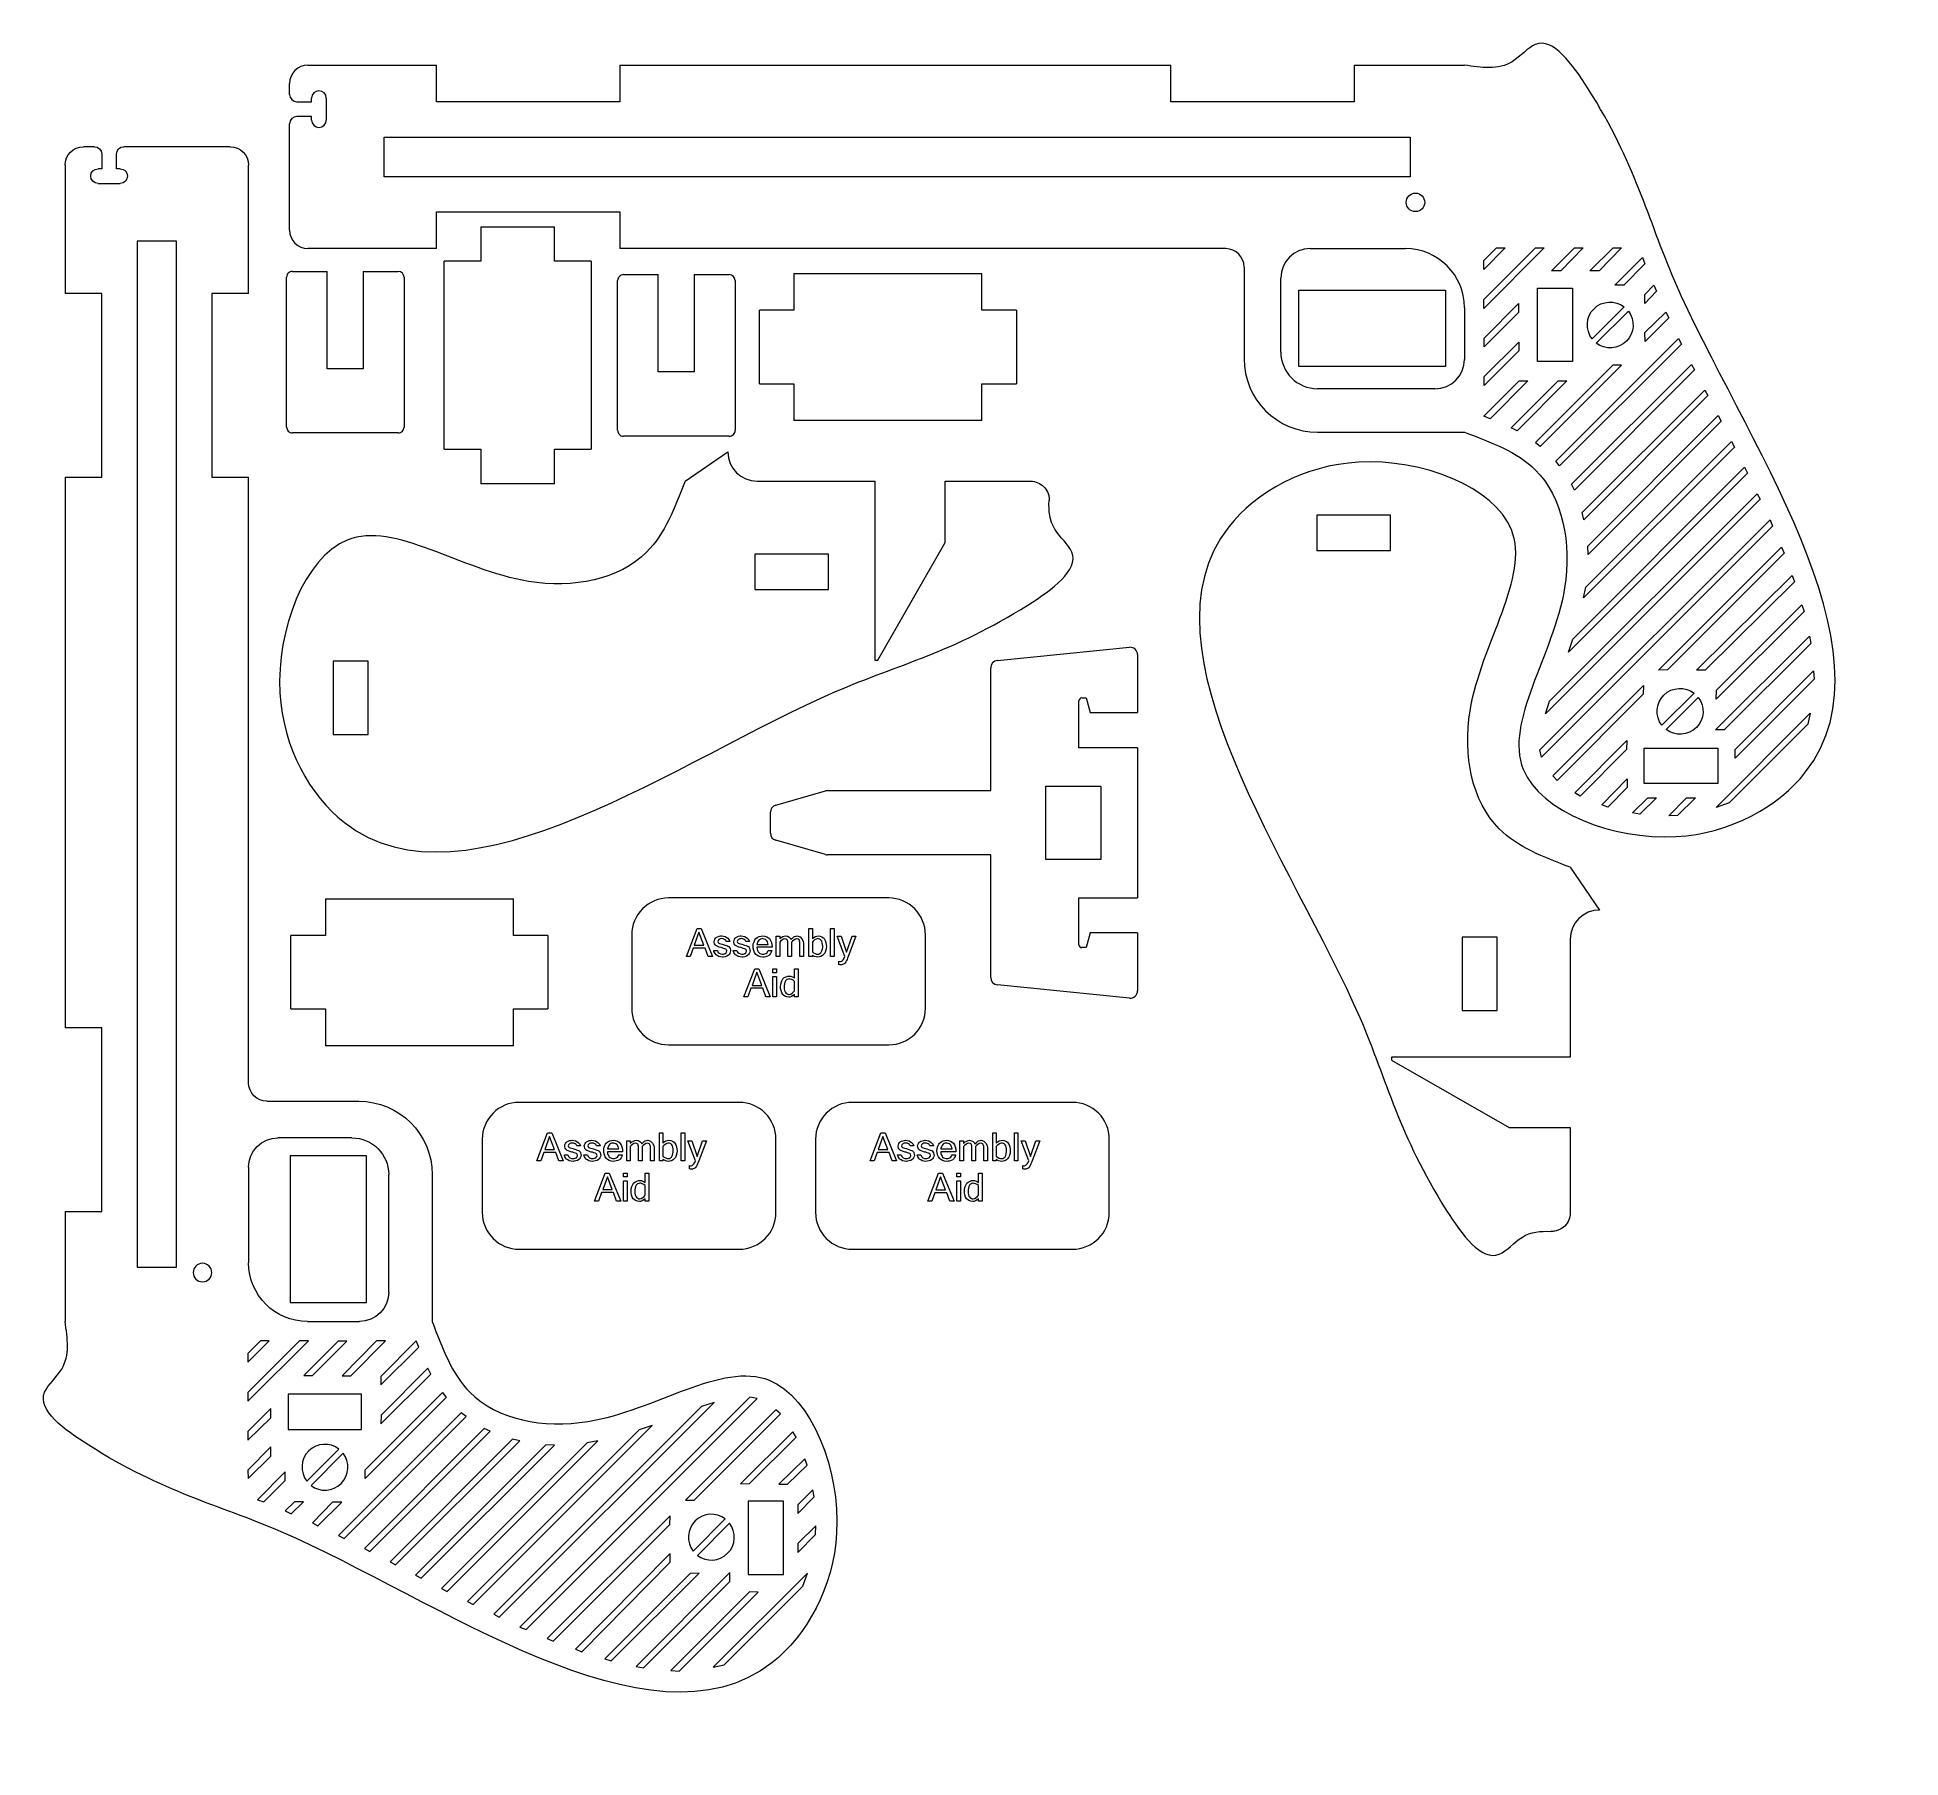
# Model space of a CAD drawing. Header units: inches. Extents: x -18 to -5.3, y 0.3 to 12.1.
import ezdxf

# ---------------------------------------------------------------- set-up
doc = ezdxf.new("R2010")
doc.units = ezdxf.units.IN
doc.header["$MEASUREMENT"] = 0
doc.layers.add('VISIBLE', color=7, linetype='Continuous')

msp = doc.modelspace()

# ---------------------------------------------------------------- linework, layer by layer
at = {"layer": 'VISIBLE', "color": 250, "lineweight": 9}
for points, knots in [([(-8.249, 9.374), (-8.07, 9.306), (-7.891, 9.242), (-7.767, 9.118), (-7.767, 9.118), (-7.58, 8.931), (-7.519, 8.618), (-7.568, 8.313), (-7.568, 8.313), (-7.644, 7.848), (-7.98, 7.402), (-7.849, 7.079), (-7.849, 7.079), (-7.732, 6.788), (-7.239, 6.597), (-6.809, 6.62), (-6.809, 6.62), (-6.436, 6.641), (-6.11, 6.824), (-5.926, 7.06), (-5.926, 7.06), (-5.278, 7.886), (-6.366, 9.355), (-6.817, 10.403), (-6.817, 10.403), (-7.005, 10.838), (-7.083, 11.201), (-7.407, 11.713), (-7.407, 11.713), (-7.513, 11.88), (-7.645, 12.064), (-7.767, 12.014), (-7.767, 12.014), (-7.818, 11.993), (-7.868, 11.932), (-7.925, 11.897), (-7.925, 11.897), (-8.019, 11.84), (-8.135, 11.857), (-8.25, 11.874)], [0, 0, 0, 0, 0.1, 0.1, 0.1, 0.1, 0.2, 0.2, 0.2, 0.2, 0.3, 0.3, 0.3, 0.3, 0.4, 0.4, 0.4, 0.4, 0.5, 0.5, 0.5, 0.5, 0.6, 0.6, 0.6, 0.6, 0.7, 0.7, 0.7, 0.7, 0.8, 0.8, 0.8, 0.8, 0.9, 0.9, 0.9, 0.9, 1, 1, 1, 1]), ([(-16, 11.649), (-16, 11.677), (-16.022, 11.699), (-16.05, 11.699), (-16.05, 11.699), (-16.078, 11.699), (-16.1, 11.677), (-16.1, 11.649)], [0, 0, 0, 0, 0.5, 0.5, 0.5, 0.5, 1, 1, 1, 1]), ([(-16.1, 11.499), (-16.1, 11.472), (-16.078, 11.449), (-16.05, 11.449), (-16.05, 11.449), (-16.022, 11.449), (-16, 11.472), (-16, 11.499)], [0, 0, 0, 0, 0.5, 0.5, 0.5, 0.5, 1, 1, 1, 1]), ([(-17.554, 11.068), (-17.582, 11.068), (-17.604, 11.091), (-17.604, 11.118), (-17.604, 11.118), (-17.604, 11.146), (-17.582, 11.168), (-17.554, 11.168)], [0, 0, 0, 0, 0.5, 0.5, 0.5, 0.5, 1, 1, 1, 1]), ([(-17.404, 11.168), (-17.376, 11.168), (-17.354, 11.146), (-17.354, 11.118), (-17.354, 11.118), (-17.354, 11.091), (-17.376, 11.068), (-17.404, 11.068)], [0, 0, 0, 0, 0.5, 0.5, 0.5, 0.5, 1, 1, 1, 1]), ([(-8.52, 10.939), (-8.52, 10.974), (-8.548, 11.002), (-8.583, 11.002), (-8.583, 11.002), (-8.618, 11.002), (-8.646, 10.974), (-8.646, 10.939), (-8.646, 10.939), (-8.646, 10.904), (-8.618, 10.876), (-8.583, 10.876), (-8.583, 10.876), (-8.548, 10.876), (-8.52, 10.904), (-8.52, 10.939), (-8.52, 10.939), (-8.52, 10.939), (-8.52, 10.939), (-8.52, 10.939)], [0, 0, 0, 0, 0.2, 0.2, 0.2, 0.2, 0.4, 0.4, 0.4, 0.4, 0.6, 0.6, 0.6, 0.6, 0.8, 0.8, 0.8, 0.8, 1, 1, 1, 1]), ([(-16.23, 10.469), (-16.241, 10.469), (-16.251, 10.465), (-16.259, 10.458), (-16.259, 10.458), (-16.266, 10.45), (-16.27, 10.44), (-16.27, 10.429)], [0, 0, 0, 0, 0.5, 0.5, 0.5, 0.5, 1, 1, 1, 1]), ([(-13.976, 10.447), (-13.987, 10.447), (-13.997, 10.442), (-14.004, 10.435), (-14.004, 10.435), (-14.012, 10.427), (-14.016, 10.417), (-14.016, 10.407)], [0, 0, 0, 0, 0.5, 0.5, 0.5, 0.5, 1, 1, 1, 1]), ([(-16.27, 9.409), (-16.27, 9.399), (-16.266, 9.388), (-16.259, 9.381), (-16.259, 9.381), (-16.251, 9.373), (-16.241, 9.369), (-16.23, 9.369)], [0, 0, 0, 0, 0.5, 0.5, 0.5, 0.5, 1, 1, 1, 1]), ([(-15.51, 9.369), (-15.5, 9.369), (-15.49, 9.373), (-15.482, 9.381), (-15.482, 9.381), (-15.475, 9.388), (-15.47, 9.399), (-15.47, 9.409)], [0, 0, 0, 0, 0.5, 0.5, 0.5, 0.5, 1, 1, 1, 1]), ([(-14.016, 9.387), (-14.016, 9.376), (-14.012, 9.366), (-14.004, 9.358), (-14.004, 9.358), (-13.997, 9.351), (-13.987, 9.347), (-13.976, 9.347)], [0, 0, 0, 0, 0.5, 0.5, 0.5, 0.5, 1, 1, 1, 1]), ([(-13.256, 9.347), (-13.246, 9.347), (-13.235, 9.351), (-13.228, 9.358), (-13.228, 9.358), (-13.22, 9.366), (-13.216, 9.376), (-13.216, 9.387)], [0, 0, 0, 0, 0.5, 0.5, 0.5, 0.5, 1, 1, 1, 1]), ([(-7.529, 6.411), (-7.709, 6.48), (-7.888, 6.548), (-8.012, 6.672), (-8.012, 6.672), (-8.2, 6.86), (-8.261, 7.172), (-8.211, 7.477), (-8.211, 7.477), (-8.135, 7.942), (-7.8, 8.388), (-7.93, 8.711), (-7.93, 8.711), (-8.048, 9.002), (-8.541, 9.194), (-8.97, 9.17), (-8.97, 9.17), (-9.343, 9.149), (-9.669, 8.966), (-9.854, 8.73), (-9.854, 8.73), (-10.501, 7.904), (-9.414, 6.435), (-8.962, 5.387), (-8.962, 5.387), (-8.775, 4.952), (-8.697, 4.589), (-8.373, 4.077), (-8.373, 4.077), (-8.267, 3.91), (-8.135, 3.727), (-8.012, 3.776), (-8.012, 3.776), (-7.961, 3.797), (-7.912, 3.858), (-7.855, 3.893), (-7.855, 3.893), (-7.797, 3.928), (-7.731, 3.935), (-7.661, 3.931)], [0, 0, 0, 0, 0.1, 0.1, 0.1, 0.1, 0.2, 0.2, 0.2, 0.2, 0.3, 0.3, 0.3, 0.3, 0.4, 0.4, 0.4, 0.4, 0.5, 0.5, 0.5, 0.5, 0.6, 0.6, 0.6, 0.6, 0.7, 0.7, 0.7, 0.7, 0.8, 0.8, 0.8, 0.8, 0.9, 0.9, 0.9, 0.9, 1, 1, 1, 1]), ([(-13.557, 9.04), (-13.626, 8.86), (-13.695, 8.681), (-13.819, 8.557), (-13.819, 8.557), (-14.006, 8.37), (-14.318, 8.308), (-14.623, 8.358), (-14.623, 8.358), (-15.088, 8.434), (-15.534, 8.769), (-15.857, 8.639), (-15.857, 8.639), (-16.148, 8.522), (-16.34, 8.029), (-16.316, 7.599), (-16.316, 7.599), (-16.295, 7.226), (-16.112, 6.9), (-15.877, 6.716), (-15.877, 6.716), (-15.05, 6.068), (-13.582, 7.156), (-12.533, 7.607), (-12.533, 7.607), (-12.098, 7.795), (-11.735, 7.873), (-11.223, 8.197), (-11.223, 8.197), (-11.056, 8.303), (-10.873, 8.435), (-10.923, 8.557), (-10.923, 8.557), (-10.943, 8.608), (-11.005, 8.658), (-11.039, 8.714), (-11.039, 8.714), (-11.074, 8.773), (-11.082, 8.839), (-11.078, 8.908)], [0, 0, 0, 0, 0.1, 0.1, 0.1, 0.1, 0.2, 0.2, 0.2, 0.2, 0.3, 0.3, 0.3, 0.3, 0.4, 0.4, 0.4, 0.4, 0.5, 0.5, 0.5, 0.5, 0.6, 0.6, 0.6, 0.6, 0.7, 0.7, 0.7, 0.7, 0.8, 0.8, 0.8, 0.8, 0.9, 0.9, 0.9, 0.9, 1, 1, 1, 1]), ([(-11.202, 9.04), (-11.186, 9.04), (-11.17, 9.037), (-11.155, 9.03), (-11.155, 9.03), (-11.14, 9.024), (-11.126, 9.015), (-11.115, 9.004), (-11.115, 9.004), (-11.103, 8.992), (-11.094, 8.979), (-11.087, 8.964), (-11.087, 8.964), (-11.084, 8.955), (-11.081, 8.946), (-11.079, 8.936), (-11.079, 8.936), (-11.078, 8.927), (-11.077, 8.917), (-11.078, 8.908)], [0, 0, 0, 0, 0.2, 0.2, 0.2, 0.2, 0.4, 0.4, 0.4, 0.4, 0.6, 0.6, 0.6, 0.6, 0.8, 0.8, 0.8, 0.8, 1, 1, 1, 1]), ([(-10.475, 7.859), (-10.475, 7.873), (-10.481, 7.887), (-10.492, 7.896), (-10.492, 7.896), (-10.502, 7.906), (-10.516, 7.91), (-10.53, 7.909)], [0, 0, 0, 0, 0.5, 0.5, 0.5, 0.5, 1, 1, 1, 1]), ([(-10.855, 7.564), (-10.861, 7.564), (-10.866, 7.562), (-10.869, 7.559), (-10.869, 7.559), (-10.873, 7.555), (-10.875, 7.55), (-10.875, 7.544)], [0, 0, 0, 0, 0.5, 0.5, 0.5, 0.5, 1, 1, 1, 1]), ([(-13.67, 6.202), (-13.737, 6.202), (-13.8, 6.175), (-13.847, 6.128), (-13.847, 6.128), (-13.894, 6.081), (-13.92, 6.018), (-13.92, 5.952)], [0, 0, 0, 0, 0.5, 0.5, 0.5, 0.5, 1, 1, 1, 1]), ([(-11.92, 5.952), (-11.92, 6.018), (-11.947, 6.081), (-11.993, 6.128), (-11.993, 6.128), (-12.04, 6.175), (-12.104, 6.202), (-12.17, 6.202)], [0, 0, 0, 0, 0.5, 0.5, 0.5, 0.5, 1, 1, 1, 1]), ([(-10.875, 5.884), (-10.875, 5.879), (-10.873, 5.874), (-10.869, 5.87), (-10.869, 5.87), (-10.866, 5.867), (-10.861, 5.864), (-10.855, 5.864)], [0, 0, 0, 0, 0.5, 0.5, 0.5, 0.5, 1, 1, 1, 1]), ([(-10.53, 5.52), (-10.516, 5.519), (-10.502, 5.523), (-10.492, 5.533), (-10.492, 5.533), (-10.481, 5.542), (-10.475, 5.556), (-10.475, 5.57)], [0, 0, 0, 0, 0.5, 0.5, 0.5, 0.5, 1, 1, 1, 1]), ([(-13.92, 5.452), (-13.92, 5.385), (-13.894, 5.322), (-13.847, 5.275), (-13.847, 5.275), (-13.8, 5.228), (-13.737, 5.202), (-13.67, 5.202)], [0, 0, 0, 0, 0.5, 0.5, 0.5, 0.5, 1, 1, 1, 1]), ([(-14.688, 4.81), (-14.754, 4.81), (-14.818, 4.784), (-14.864, 4.737), (-14.864, 4.737), (-14.911, 4.69), (-14.938, 4.626), (-14.938, 4.56)], [0, 0, 0, 0, 0.5, 0.5, 0.5, 0.5, 1, 1, 1, 1]), ([(-12.938, 4.56), (-12.938, 4.626), (-12.964, 4.69), (-13.011, 4.737), (-13.011, 4.737), (-13.058, 4.784), (-13.121, 4.81), (-13.188, 4.81)], [0, 0, 0, 0, 0.5, 0.5, 0.5, 0.5, 1, 1, 1, 1]), ([(-12.418, 4.81), (-12.484, 4.81), (-12.548, 4.783), (-12.595, 4.737), (-12.595, 4.737), (-12.642, 4.69), (-12.668, 4.626), (-12.668, 4.56)], [0, 0, 0, 0, 0.5, 0.5, 0.5, 0.5, 1, 1, 1, 1]), ([(-10.668, 4.56), (-10.668, 4.626), (-10.694, 4.69), (-10.741, 4.737), (-10.741, 4.737), (-10.788, 4.783), (-10.852, 4.81), (-10.918, 4.81)], [0, 0, 0, 0, 0.5, 0.5, 0.5, 0.5, 1, 1, 1, 1]), ([(-14.938, 4.06), (-14.938, 3.994), (-14.911, 3.93), (-14.864, 3.883), (-14.864, 3.883), (-14.818, 3.836), (-14.754, 3.81), (-14.688, 3.81)], [0, 0, 0, 0, 0.5, 0.5, 0.5, 0.5, 1, 1, 1, 1]), ([(-12.668, 4.06), (-12.668, 3.994), (-12.642, 3.93), (-12.595, 3.883), (-12.595, 3.883), (-12.548, 3.836), (-12.484, 3.81), (-12.418, 3.81)], [0, 0, 0, 0, 0.5, 0.5, 0.5, 0.5, 1, 1, 1, 1]), ([(-7.529, 4.056), (-7.529, 4.04), (-7.533, 4.024), (-7.539, 4.009), (-7.539, 4.009), (-7.545, 3.994), (-7.554, 3.98), (-7.566, 3.968), (-7.566, 3.968), (-7.577, 3.957), (-7.591, 3.948), (-7.606, 3.941), (-7.606, 3.941), (-7.614, 3.938), (-7.623, 3.935), (-7.633, 3.933), (-7.633, 3.933), (-7.642, 3.931), (-7.652, 3.931), (-7.661, 3.931)], [0, 0, 0, 0, 0.2, 0.2, 0.2, 0.2, 0.4, 0.4, 0.4, 0.4, 0.6, 0.6, 0.6, 0.6, 0.8, 0.8, 0.8, 0.8, 1, 1, 1, 1]), ([(-16.843, 3.588), (-16.878, 3.588), (-16.906, 3.617), (-16.906, 3.651), (-16.906, 3.651), (-16.906, 3.686), (-16.878, 3.714), (-16.843, 3.714), (-16.843, 3.714), (-16.809, 3.714), (-16.78, 3.686), (-16.78, 3.651), (-16.78, 3.651), (-16.78, 3.617), (-16.809, 3.588), (-16.843, 3.588), (-16.843, 3.588), (-16.843, 3.588), (-16.843, 3.588), (-16.843, 3.588)], [0, 0, 0, 0, 0.2, 0.2, 0.2, 0.2, 0.4, 0.4, 0.4, 0.4, 0.6, 0.6, 0.6, 0.6, 0.8, 0.8, 0.8, 0.8, 1, 1, 1, 1]), ([(-15.279, 3.318), (-15.21, 3.138), (-15.146, 2.96), (-15.022, 2.836), (-15.022, 2.836), (-14.835, 2.648), (-14.523, 2.587), (-14.218, 2.637), (-14.218, 2.637), (-13.753, 2.713), (-13.307, 3.048), (-12.984, 2.918), (-12.984, 2.918), (-12.693, 2.8), (-12.501, 2.307), (-12.525, 1.878), (-12.525, 1.878), (-12.546, 1.505), (-12.729, 1.179), (-12.965, 0.994), (-12.965, 0.994), (-13.791, 0.347), (-15.259, 1.434), (-16.308, 1.886), (-16.308, 1.886), (-16.743, 2.073), (-17.106, 2.151), (-17.618, 2.475), (-17.618, 2.475), (-17.785, 2.581), (-17.968, 2.713), (-17.918, 2.836), (-17.918, 2.836), (-17.898, 2.887), (-17.836, 2.936), (-17.802, 2.993), (-17.802, 2.993), (-17.745, 3.088), (-17.762, 3.203), (-17.779, 3.318)], [0, 0, 0, 0, 0.1, 0.1, 0.1, 0.1, 0.2, 0.2, 0.2, 0.2, 0.3, 0.3, 0.3, 0.3, 0.4, 0.4, 0.4, 0.4, 0.5, 0.5, 0.5, 0.5, 0.6, 0.6, 0.6, 0.6, 0.7, 0.7, 0.7, 0.7, 0.8, 0.8, 0.8, 0.8, 0.9, 0.9, 0.9, 0.9, 1, 1, 1, 1])]:
    msp.add_open_spline(points, degree=3, knots=knots, dxfattribs=at)
for points in [[(-16.125, 11.874), (-16.194, 11.874), (-16.25, 11.818), (-16.25, 11.749)], [(-16.125, 11.874), (-16.125, 11.874), (-15.25, 11.874), (-15.25, 11.874)], [(-15.25, 11.624), (-15.25, 11.624), (-15.25, 11.874), (-15.25, 11.874)], [(-14, 11.874), (-14, 11.874), (-14, 11.624), (-14, 11.624)], [(-14, 11.874), (-14, 11.874), (-10.25, 11.874), (-10.25, 11.874)], [(-10.25, 11.624), (-10.25, 11.624), (-10.25, 11.874), (-10.25, 11.874)], [(-9, 11.874), (-9, 11.874), (-8.25, 11.874), (-8.25, 11.874)], [(-9, 11.874), (-9, 11.874), (-9, 11.624), (-9, 11.624)], [(-16.25, 11.674), (-16.25, 11.674), (-16.25, 11.749), (-16.25, 11.749)], [(-16.25, 11.674), (-16.25, 11.647), (-16.228, 11.624), (-16.2, 11.624)], [(-16.2, 11.624), (-16.2, 11.624), (-16.1, 11.624), (-16.1, 11.624)], [(-16.1, 11.624), (-16.1, 11.624), (-16.1, 11.649), (-16.1, 11.649)], [(-16, 11.649), (-16, 11.649), (-16, 11.499), (-16, 11.499)], [(-14, 11.624), (-14, 11.624), (-15.25, 11.624), (-15.25, 11.624)], [(-9, 11.624), (-9, 11.624), (-10.25, 11.624), (-10.25, 11.624)], [(-16.2, 11.524), (-16.228, 11.524), (-16.25, 11.502), (-16.25, 11.474)], [(-16.25, 10.749), (-16.25, 10.749), (-16.25, 11.474), (-16.25, 11.474)], [(-16.1, 11.524), (-16.1, 11.524), (-16.2, 11.524), (-16.2, 11.524)], [(-16.1, 11.499), (-16.1, 11.499), (-16.1, 11.524), (-16.1, 11.524)], [(-17.779, 11.193), (-17.779, 11.263), (-17.723, 11.318), (-17.654, 11.318)], [(-17.579, 11.318), (-17.579, 11.318), (-17.654, 11.318), (-17.654, 11.318)], [(-17.579, 11.318), (-17.551, 11.318), (-17.529, 11.296), (-17.529, 11.268)], [(-17.429, 11.268), (-17.429, 11.296), (-17.407, 11.318), (-17.379, 11.318)], [(-16.654, 11.318), (-16.654, 11.318), (-17.379, 11.318), (-17.379, 11.318)], [(-16.654, 11.318), (-16.585, 11.318), (-16.529, 11.263), (-16.529, 11.193)], [(-15.607, 11.114), (-15.607, 11.114), (-15.607, 11.384), (-15.607, 11.384)], [(-15.607, 11.384), (-15.607, 11.384), (-8.62, 11.384), (-8.62, 11.384)], [(-8.62, 11.384), (-8.62, 11.384), (-8.62, 11.114), (-8.62, 11.114)], [(-17.779, 11.193), (-17.779, 11.193), (-17.779, 10.318), (-17.779, 10.318)], [(-17.529, 11.168), (-17.529, 11.168), (-17.554, 11.168), (-17.554, 11.168)], [(-17.529, 11.268), (-17.529, 11.268), (-17.529, 11.168), (-17.529, 11.168)], [(-17.429, 11.168), (-17.429, 11.168), (-17.429, 11.268), (-17.429, 11.268)], [(-17.404, 11.168), (-17.404, 11.168), (-17.429, 11.168), (-17.429, 11.168)], [(-16.529, 10.318), (-16.529, 10.318), (-16.529, 11.193), (-16.529, 11.193)], [(-17.554, 11.068), (-17.554, 11.068), (-17.404, 11.068), (-17.404, 11.068)], [(-8.62, 11.114), (-8.62, 11.114), (-15.607, 11.114), (-15.607, 11.114)], [(-15.25, 10.624), (-15.25, 10.624), (-15.25, 10.874), (-15.25, 10.874)], [(-15.25, 10.874), (-15.25, 10.874), (-14, 10.874), (-14, 10.874)], [(-14, 10.874), (-14, 10.874), (-14, 10.624), (-14, 10.624)], [(-17.019, 10.676), (-17.019, 10.676), (-17.289, 10.676), (-17.289, 10.676)], [(-17.289, 10.676), (-17.289, 10.676), (-17.289, 3.688), (-17.289, 3.688)], [(-17.019, 3.688), (-17.019, 3.688), (-17.019, 10.676), (-17.019, 10.676)], [(-16.25, 10.749), (-16.25, 10.68), (-16.194, 10.624), (-16.125, 10.624)], [(-14.947, 10.773), (-14.947, 10.773), (-14.947, 10.773), (-14.947, 10.773)], [(-14.947, 10.773), (-14.947, 10.773), (-14.947, 10.538), (-14.947, 10.538)], [(-14.947, 10.773), (-14.947, 10.773), (-14.947, 10.773), (-14.947, 10.773)], [(-14.947, 10.773), (-14.947, 10.773), (-14.447, 10.773), (-14.447, 10.773)], [(-14.447, 10.773), (-14.447, 10.773), (-14.447, 10.773), (-14.447, 10.773)], [(-14.447, 10.538), (-14.447, 10.538), (-14.447, 10.773), (-14.447, 10.773)], [(-15.25, 10.624), (-15.25, 10.624), (-16.125, 10.624), (-16.125, 10.624)], [(-15.197, 9.258), (-15.197, 9.258), (-15.197, 10.538), (-15.197, 10.538)], [(-15.197, 10.538), (-15.197, 10.538), (-15.197, 10.538), (-15.197, 10.538)], [(-14.947, 10.538), (-14.947, 10.538), (-15.197, 10.538), (-15.197, 10.538)], [(-14.447, 10.538), (-14.447, 10.538), (-14.447, 10.538), (-14.447, 10.538)], [(-14.197, 10.538), (-14.197, 10.538), (-14.447, 10.538), (-14.447, 10.538)], [(-14.197, 10.538), (-14.197, 10.538), (-14.197, 10.538), (-14.197, 10.538)], [(-14.197, 10.538), (-14.197, 10.538), (-14.197, 9.258), (-14.197, 9.258)], [(-9.875, 10.624), (-9.875, 10.624), (-14, 10.624), (-14, 10.624)], [(-9.75, 10.499), (-9.75, 10.568), (-9.806, 10.624), (-9.875, 10.624)], [(-9.3, 10.624), (-9.41, 10.624), (-9.5, 10.535), (-9.5, 10.424)], [(-9.3, 10.624), (-9.3, 10.624), (-8.65, 10.624), (-8.65, 10.624)], [(-8.25, 10.224), (-8.25, 10.445), (-8.429, 10.624), (-8.65, 10.624)], [(-16.27, 10.429), (-16.27, 10.429), (-16.27, 10.429), (-16.27, 10.429)], [(-16.27, 9.409), (-16.27, 9.409), (-16.27, 10.429), (-16.27, 10.429)], [(-16.23, 10.469), (-16.23, 10.469), (-16.23, 10.469), (-16.23, 10.469)], [(-16.23, 10.469), (-16.23, 10.469), (-15.993, 10.469), (-15.993, 10.469)], [(-15.993, 10.469), (-15.993, 10.469), (-15.993, 10.469), (-15.993, 10.469)], [(-15.993, 9.806), (-15.993, 9.806), (-15.993, 10.469), (-15.993, 10.469)], [(-15.748, 10.469), (-15.748, 10.469), (-15.748, 10.469), (-15.748, 10.469)], [(-15.748, 10.469), (-15.748, 10.469), (-15.51, 10.469), (-15.51, 10.469)], [(-15.748, 10.469), (-15.748, 10.469), (-15.748, 10.469), (-15.748, 10.469)], [(-15.748, 10.469), (-15.748, 10.469), (-15.748, 9.806), (-15.748, 9.806)], [(-15.47, 10.429), (-15.47, 10.451), (-15.488, 10.469), (-15.51, 10.469)], [(-15.47, 10.429), (-15.47, 10.429), (-15.47, 10.429), (-15.47, 10.429)], [(-15.47, 10.429), (-15.47, 10.429), (-15.47, 9.409), (-15.47, 9.409)], [(-14.016, 10.407), (-14.016, 10.407), (-14.016, 10.407), (-14.016, 10.407)], [(-14.016, 9.387), (-14.016, 9.387), (-14.016, 10.407), (-14.016, 10.407)], [(-13.976, 10.447), (-13.976, 10.447), (-13.976, 10.447), (-13.976, 10.447)], [(-13.976, 10.447), (-13.976, 10.447), (-13.739, 10.447), (-13.739, 10.447)], [(-13.739, 10.447), (-13.739, 10.447), (-13.739, 10.447), (-13.739, 10.447)], [(-13.739, 9.784), (-13.739, 9.784), (-13.739, 10.447), (-13.739, 10.447)], [(-13.494, 10.447), (-13.494, 10.447), (-13.494, 10.447), (-13.494, 10.447)], [(-13.494, 10.447), (-13.494, 10.447), (-13.256, 10.447), (-13.256, 10.447)], [(-13.494, 10.447), (-13.494, 10.447), (-13.494, 10.447), (-13.494, 10.447)], [(-13.494, 10.447), (-13.494, 10.447), (-13.494, 9.784), (-13.494, 9.784)], [(-13.216, 10.407), (-13.216, 10.429), (-13.234, 10.447), (-13.256, 10.447)], [(-13.216, 10.407), (-13.216, 10.407), (-13.216, 10.407), (-13.216, 10.407)], [(-13.216, 10.407), (-13.216, 10.407), (-13.216, 9.387), (-13.216, 9.387)], [(-12.816, 10.454), (-12.816, 10.454), (-12.816, 10.454), (-12.816, 10.454)], [(-12.816, 10.454), (-12.816, 10.454), (-12.816, 10.204), (-12.816, 10.204)], [(-12.816, 10.454), (-12.816, 10.454), (-11.536, 10.454), (-11.536, 10.454)], [(-11.536, 10.454), (-11.536, 10.454), (-11.536, 10.454), (-11.536, 10.454)], [(-11.536, 10.454), (-11.536, 10.454), (-11.536, 10.454), (-11.536, 10.454)], [(-11.536, 10.204), (-11.536, 10.204), (-11.536, 10.454), (-11.536, 10.454)], [(-9.75, 10.499), (-9.75, 10.499), (-9.75, 9.874), (-9.75, 9.874)], [(-9.5, 9.92), (-9.5, 9.92), (-9.5, 10.424), (-9.5, 10.424)], [(-17.529, 10.318), (-17.529, 10.318), (-17.779, 10.318), (-17.779, 10.318)], [(-17.529, 9.068), (-17.529, 9.068), (-17.529, 10.318), (-17.529, 10.318)], [(-16.529, 10.318), (-16.529, 10.318), (-16.779, 10.318), (-16.779, 10.318)], [(-16.779, 10.318), (-16.779, 10.318), (-16.779, 9.068), (-16.779, 9.068)], [(-9.378, 10.341), (-9.378, 10.341), (-9.378, 10.341), (-9.378, 10.341)], [(-9.378, 10.341), (-9.378, 10.341), (-8.378, 10.341), (-8.378, 10.341)], [(-9.378, 10.341), (-9.378, 10.341), (-9.378, 10.341), (-9.378, 10.341)], [(-9.378, 9.821), (-9.378, 9.821), (-9.378, 10.341), (-9.378, 10.341)], [(-8.378, 10.341), (-8.378, 10.341), (-8.378, 10.341), (-8.378, 10.341)], [(-8.378, 10.341), (-8.378, 10.341), (-8.378, 9.821), (-8.378, 9.821)], [(-7.753, 9.855), (-7.753, 9.855), (-7.753, 10.355), (-7.753, 10.355)], [(-7.753, 10.355), (-7.753, 10.355), (-7.513, 10.355), (-7.513, 10.355)], [(-7.513, 10.355), (-7.513, 10.355), (-7.513, 9.855), (-7.513, 9.855)], [(-13.051, 10.204), (-13.051, 10.204), (-13.051, 10.204), (-13.051, 10.204)], [(-13.051, 9.704), (-13.051, 9.704), (-13.051, 10.204), (-13.051, 10.204)], [(-12.816, 10.204), (-12.816, 10.204), (-13.051, 10.204), (-13.051, 10.204)], [(-12.816, 10.204), (-12.816, 10.204), (-12.816, 10.204), (-12.816, 10.204)], [(-11.301, 10.204), (-11.301, 10.204), (-11.536, 10.204), (-11.536, 10.204)], [(-11.301, 10.204), (-11.301, 10.204), (-11.301, 10.204), (-11.301, 10.204)], [(-11.301, 10.204), (-11.301, 10.204), (-11.301, 10.204), (-11.301, 10.204)], [(-11.301, 10.204), (-11.301, 10.204), (-11.301, 9.704), (-11.301, 9.704)], [(-9.5, 9.92), (-9.5, 9.782), (-9.388, 9.67), (-9.25, 9.67)], [(-15.993, 9.806), (-15.993, 9.806), (-15.993, 9.806), (-15.993, 9.806)], [(-15.748, 9.806), (-15.748, 9.806), (-15.993, 9.806), (-15.993, 9.806)], [(-13.739, 9.784), (-13.739, 9.784), (-13.739, 9.784), (-13.739, 9.784)], [(-13.494, 9.784), (-13.494, 9.784), (-13.739, 9.784), (-13.739, 9.784)], [(-9.75, 9.874), (-9.75, 9.598), (-9.526, 9.374), (-9.25, 9.374)], [(-9.378, 9.821), (-9.378, 9.821), (-9.378, 9.821), (-9.378, 9.821)], [(-8.378, 9.821), (-8.378, 9.821), (-9.378, 9.821), (-9.378, 9.821)], [(-8.45, 9.67), (-8.34, 9.67), (-8.25, 9.759), (-8.25, 9.87)], [(-7.513, 9.855), (-7.513, 9.855), (-7.753, 9.855), (-7.753, 9.855)], [(-13.051, 9.704), (-13.051, 9.704), (-12.816, 9.704), (-12.816, 9.704)], [(-12.816, 9.704), (-12.816, 9.704), (-12.816, 9.704), (-12.816, 9.704)], [(-12.816, 9.704), (-12.816, 9.704), (-12.816, 9.454), (-12.816, 9.454)], [(-12.816, 9.704), (-12.816, 9.704), (-12.816, 9.704), (-12.816, 9.704)], [(-11.536, 9.704), (-11.536, 9.704), (-11.536, 9.704), (-11.536, 9.704)], [(-11.536, 9.454), (-11.536, 9.454), (-11.536, 9.704), (-11.536, 9.704)], [(-11.536, 9.704), (-11.536, 9.704), (-11.301, 9.704), (-11.301, 9.704)], [(-11.301, 9.704), (-11.301, 9.704), (-11.301, 9.704), (-11.301, 9.704)], [(-8.45, 9.67), (-8.45, 9.67), (-9.25, 9.67), (-9.25, 9.67)], [(-11.536, 9.454), (-11.536, 9.454), (-12.816, 9.454), (-12.816, 9.454)], [(-11.536, 9.454), (-11.536, 9.454), (-11.536, 9.454), (-11.536, 9.454)], [(-16.23, 9.369), (-16.23, 9.369), (-16.23, 9.369), (-16.23, 9.369)], [(-15.51, 9.369), (-15.51, 9.369), (-16.23, 9.369), (-16.23, 9.369)], [(-13.976, 9.347), (-13.976, 9.347), (-13.976, 9.347), (-13.976, 9.347)], [(-13.256, 9.347), (-13.256, 9.347), (-13.976, 9.347), (-13.976, 9.347)], [(-9.25, 9.374), (-9.25, 9.374), (-8.25, 9.374), (-8.25, 9.374)], [(-15.197, 9.258), (-15.197, 9.258), (-14.947, 9.258), (-14.947, 9.258)], [(-14.947, 9.258), (-14.947, 9.258), (-14.947, 9.023), (-14.947, 9.023)], [(-14.447, 9.258), (-14.447, 9.258), (-14.197, 9.258), (-14.197, 9.258)], [(-14.447, 9.023), (-14.447, 9.023), (-14.447, 9.258), (-14.447, 9.258)], [(-13.557, 9.04), (-13.557, 9.04), (-13.266, 9.24), (-13.266, 9.24)], [(-13.266, 9.24), (-13.266, 9.129), (-13.177, 9.04), (-13.066, 9.04)], [(-17.779, 9.068), (-17.779, 9.068), (-17.529, 9.068), (-17.529, 9.068)], [(-17.779, 9.068), (-17.779, 9.068), (-17.779, 5.318), (-17.779, 5.318)], [(-16.779, 9.068), (-16.779, 9.068), (-16.529, 9.068), (-16.529, 9.068)], [(-16.529, 4.943), (-16.529, 4.943), (-16.529, 9.068), (-16.529, 9.068)], [(-14.447, 9.023), (-14.447, 9.023), (-14.947, 9.023), (-14.947, 9.023)], [(-13.066, 9.04), (-13.066, 9.04), (-12.265, 9.04), (-12.265, 9.04)], [(-12.265, 9.04), (-12.265, 9.04), (-12.265, 9.04), (-12.265, 9.04)], [(-12.265, 9.04), (-12.265, 9.04), (-12.265, 7.822), (-12.265, 7.822)], [(-11.786, 8.623), (-11.786, 8.623), (-11.786, 9.04), (-11.786, 9.04)], [(-11.786, 9.04), (-11.786, 9.04), (-11.202, 9.04), (-11.202, 9.04)], [(-11.202, 9.04), (-11.202, 9.04), (-11.202, 9.04), (-11.202, 9.04)], [(-9.254, 8.808), (-9.254, 8.808), (-9.254, 8.808), (-9.254, 8.808)], [(-8.754, 8.808), (-8.754, 8.808), (-9.254, 8.808), (-9.254, 8.808)], [(-9.254, 8.808), (-9.254, 8.808), (-9.254, 8.568), (-9.254, 8.568)], [(-8.754, 8.568), (-8.754, 8.568), (-8.754, 8.808), (-8.754, 8.808)], [(-13.081, 8.543), (-13.081, 8.543), (-13.081, 8.303), (-13.081, 8.303)], [(-12.581, 8.543), (-12.581, 8.543), (-13.081, 8.543), (-13.081, 8.543)], [(-12.581, 8.303), (-12.581, 8.303), (-12.581, 8.543), (-12.581, 8.543)], [(-12.581, 8.543), (-12.581, 8.543), (-12.581, 8.543), (-12.581, 8.543)], [(-12.244, 7.822), (-12.244, 7.822), (-11.786, 8.623), (-11.786, 8.623)], [(-11.786, 8.623), (-11.786, 8.623), (-11.786, 8.623), (-11.786, 8.623)], [(-9.254, 8.568), (-9.254, 8.568), (-9.254, 8.568), (-9.254, 8.568)], [(-9.254, 8.568), (-9.254, 8.568), (-9.254, 8.568), (-9.254, 8.568)], [(-9.254, 8.568), (-9.254, 8.568), (-8.754, 8.568), (-8.754, 8.568)], [(-8.754, 8.568), (-8.754, 8.568), (-8.754, 8.568), (-8.754, 8.568)], [(-13.081, 8.303), (-13.081, 8.303), (-12.581, 8.303), (-12.581, 8.303)], [(-13.081, 8.303), (-13.081, 8.303), (-13.081, 8.303), (-13.081, 8.303)], [(-12.581, 8.303), (-12.581, 8.303), (-12.581, 8.303), (-12.581, 8.303)], [(-12.581, 8.303), (-12.581, 8.303), (-12.581, 8.303), (-12.581, 8.303)], [(-11.43, 7.819), (-11.43, 7.819), (-10.53, 7.909), (-10.53, 7.909)], [(-10.53, 7.909), (-10.53, 7.909), (-10.53, 7.909), (-10.53, 7.909)], [(-15.954, 7.815), (-15.954, 7.815), (-15.954, 7.315), (-15.954, 7.315)], [(-15.714, 7.815), (-15.714, 7.815), (-15.954, 7.815), (-15.954, 7.815)], [(-15.714, 7.315), (-15.714, 7.315), (-15.714, 7.815), (-15.714, 7.815)], [(-15.714, 7.815), (-15.714, 7.815), (-15.714, 7.815), (-15.714, 7.815)], [(-12.265, 7.822), (-12.265, 7.822), (-12.244, 7.822), (-12.244, 7.822)], [(-12.265, 7.822), (-12.265, 7.822), (-12.265, 7.822), (-12.265, 7.822)], [(-12.244, 7.822), (-12.244, 7.822), (-12.244, 7.822), (-12.244, 7.822)], [(-11.43, 7.819), (-11.456, 7.816), (-11.475, 7.795), (-11.475, 7.769)], [(-11.475, 7.769), (-11.475, 7.769), (-11.475, 7.769), (-11.475, 7.769)], [(-11.475, 6.933), (-11.475, 6.933), (-11.475, 7.769), (-11.475, 7.769)], [(-10.475, 7.859), (-10.475, 7.859), (-10.475, 7.859), (-10.475, 7.859)], [(-10.475, 7.859), (-10.475, 7.859), (-10.475, 7.464), (-10.475, 7.464)], [(-10.875, 7.544), (-10.875, 7.544), (-10.875, 7.544), (-10.875, 7.544)], [(-10.875, 7.224), (-10.875, 7.224), (-10.875, 7.544), (-10.875, 7.544)], [(-10.855, 7.564), (-10.855, 7.564), (-10.825, 7.564), (-10.825, 7.564)], [(-10.825, 7.564), (-10.825, 7.564), (-10.799, 7.464), (-10.799, 7.464)], [(-10.825, 7.564), (-10.825, 7.564), (-10.825, 7.564), (-10.825, 7.564)], [(-10.799, 7.464), (-10.799, 7.464), (-10.475, 7.464), (-10.475, 7.464)], [(-10.475, 7.464), (-10.475, 7.464), (-10.475, 7.464), (-10.475, 7.464)], [(-15.954, 7.315), (-15.954, 7.315), (-15.954, 7.315), (-15.954, 7.315)], [(-15.954, 7.315), (-15.954, 7.315), (-15.714, 7.315), (-15.714, 7.315)], [(-15.714, 7.315), (-15.714, 7.315), (-15.714, 7.315), (-15.714, 7.315)], [(-15.714, 7.315), (-15.714, 7.315), (-15.714, 7.315), (-15.714, 7.315)], [(-10.475, 7.224), (-10.475, 7.224), (-10.875, 7.224), (-10.875, 7.224)], [(-10.475, 7.224), (-10.475, 7.224), (-10.475, 7.224), (-10.475, 7.224)], [(-10.475, 7.224), (-10.475, 7.224), (-10.475, 6.204), (-10.475, 6.204)], [(-10.475, 7.224), (-10.475, 7.224), (-10.475, 7.224), (-10.475, 7.224)], [(-7.025, 6.982), (-7.025, 6.982), (-7.025, 7.222), (-7.025, 7.222)], [(-7.025, 7.222), (-7.025, 7.222), (-6.525, 7.222), (-6.525, 7.222)], [(-6.525, 7.222), (-6.525, 7.222), (-6.525, 6.982), (-6.525, 6.982)], [(-6.525, 6.982), (-6.525, 6.982), (-7.025, 6.982), (-7.025, 6.982)], [(-12.939, 6.834), (-12.939, 6.834), (-12.601, 6.931), (-12.601, 6.931)], [(-12.587, 6.933), (-12.591, 6.933), (-12.596, 6.933), (-12.601, 6.931)], [(-12.601, 6.931), (-12.601, 6.931), (-12.601, 6.931), (-12.601, 6.931)], [(-12.587, 6.933), (-12.587, 6.933), (-11.475, 6.933), (-11.475, 6.933)], [(-11.475, 6.933), (-11.475, 6.933), (-11.475, 6.933), (-11.475, 6.933)], [(-11.1, 6.964), (-11.1, 6.964), (-10.725, 6.964), (-10.725, 6.964)], [(-11.1, 6.964), (-11.1, 6.964), (-11.1, 6.964), (-11.1, 6.964)], [(-11.1, 6.464), (-11.1, 6.464), (-11.1, 6.964), (-11.1, 6.964)], [(-10.725, 6.964), (-10.725, 6.964), (-10.725, 6.964), (-10.725, 6.964)], [(-10.725, 6.964), (-10.725, 6.964), (-10.725, 6.464), (-10.725, 6.464)], [(-10.725, 6.964), (-10.725, 6.964), (-10.725, 6.964), (-10.725, 6.964)], [(-12.939, 6.834), (-12.961, 6.828), (-12.975, 6.808), (-12.975, 6.786)], [(-12.975, 6.786), (-12.975, 6.786), (-12.975, 6.786), (-12.975, 6.786)], [(-12.975, 6.643), (-12.975, 6.643), (-12.975, 6.786), (-12.975, 6.786)], [(-12.975, 6.643), (-12.975, 6.62), (-12.961, 6.601), (-12.939, 6.595)], [(-12.601, 6.498), (-12.601, 6.498), (-12.939, 6.595), (-12.939, 6.595)], [(-12.601, 6.498), (-12.596, 6.496), (-12.591, 6.496), (-12.587, 6.496)], [(-11.475, 6.496), (-11.475, 6.496), (-12.587, 6.496), (-12.587, 6.496)], [(-11.475, 6.496), (-11.475, 6.496), (-11.475, 6.496), (-11.475, 6.496)], [(-11.475, 5.66), (-11.475, 5.66), (-11.475, 6.496), (-11.475, 6.496)], [(-11.475, 6.496), (-11.475, 6.496), (-11.475, 6.496), (-11.475, 6.496)], [(-10.725, 6.464), (-10.725, 6.464), (-11.1, 6.464), (-11.1, 6.464)], [(-10.725, 6.464), (-10.725, 6.464), (-10.725, 6.464), (-10.725, 6.464)], [(-7.529, 6.411), (-7.529, 6.411), (-7.329, 6.12), (-7.329, 6.12)], [(-16.006, 6.196), (-16.006, 6.196), (-16.006, 6.196), (-16.006, 6.196)], [(-16.006, 6.196), (-16.006, 6.196), (-16.006, 5.946), (-16.006, 5.946)], [(-16.006, 6.196), (-16.006, 6.196), (-14.726, 6.196), (-14.726, 6.196)], [(-14.726, 6.196), (-14.726, 6.196), (-14.726, 6.196), (-14.726, 6.196)], [(-14.726, 6.196), (-14.726, 6.196), (-14.726, 6.196), (-14.726, 6.196)], [(-14.726, 5.946), (-14.726, 5.946), (-14.726, 6.196), (-14.726, 6.196)], [(-12.17, 6.202), (-12.17, 6.202), (-13.67, 6.202), (-13.67, 6.202)], [(-12.17, 6.202), (-12.17, 6.202), (-12.17, 6.202), (-12.17, 6.202)], [(-10.875, 6.204), (-10.875, 6.204), (-10.875, 6.204), (-10.875, 6.204)], [(-10.875, 5.884), (-10.875, 5.884), (-10.875, 6.204), (-10.875, 6.204)], [(-10.875, 6.204), (-10.875, 6.204), (-10.475, 6.204), (-10.475, 6.204)], [(-10.475, 6.204), (-10.475, 6.204), (-10.475, 6.204), (-10.475, 6.204)], [(-7.329, 6.12), (-7.44, 6.12), (-7.529, 6.031), (-7.529, 5.92)], [(-10.799, 5.964), (-10.799, 5.964), (-10.825, 5.864), (-10.825, 5.864)], [(-10.475, 5.964), (-10.475, 5.964), (-10.799, 5.964), (-10.799, 5.964)], [(-10.799, 5.964), (-10.799, 5.964), (-10.799, 5.964), (-10.799, 5.964)], [(-10.475, 5.964), (-10.475, 5.964), (-10.475, 5.964), (-10.475, 5.964)], [(-10.475, 5.964), (-10.475, 5.964), (-10.475, 5.964), (-10.475, 5.964)], [(-10.475, 5.964), (-10.475, 5.964), (-10.475, 5.57), (-10.475, 5.57)], [(-16.241, 5.946), (-16.241, 5.946), (-16.241, 5.946), (-16.241, 5.946)], [(-16.241, 5.446), (-16.241, 5.446), (-16.241, 5.946), (-16.241, 5.946)], [(-16.006, 5.946), (-16.006, 5.946), (-16.241, 5.946), (-16.241, 5.946)], [(-16.006, 5.946), (-16.006, 5.946), (-16.006, 5.946), (-16.006, 5.946)], [(-14.491, 5.946), (-14.491, 5.946), (-14.726, 5.946), (-14.726, 5.946)], [(-14.491, 5.946), (-14.491, 5.946), (-14.491, 5.946), (-14.491, 5.946)], [(-14.491, 5.946), (-14.491, 5.946), (-14.491, 5.946), (-14.491, 5.946)], [(-14.491, 5.946), (-14.491, 5.946), (-14.491, 5.446), (-14.491, 5.446)], [(-13.92, 5.952), (-13.92, 5.952), (-13.92, 5.952), (-13.92, 5.952)], [(-13.92, 5.952), (-13.92, 5.952), (-13.92, 5.452), (-13.92, 5.452)], [(-11.92, 5.952), (-11.92, 5.952), (-11.92, 5.952), (-11.92, 5.952)], [(-11.92, 5.452), (-11.92, 5.452), (-11.92, 5.952), (-11.92, 5.952)], [(-10.825, 5.864), (-10.825, 5.864), (-10.855, 5.864), (-10.855, 5.864)], [(-10.825, 5.864), (-10.825, 5.864), (-10.825, 5.864), (-10.825, 5.864)], [(-8.266, 5.935), (-8.266, 5.935), (-8.266, 5.435), (-8.266, 5.435)], [(-8.266, 5.935), (-8.266, 5.935), (-8.266, 5.935), (-8.266, 5.935)], [(-8.026, 5.935), (-8.026, 5.935), (-8.266, 5.935), (-8.266, 5.935)], [(-8.026, 5.435), (-8.026, 5.435), (-8.026, 5.935), (-8.026, 5.935)], [(-7.529, 5.92), (-7.529, 5.92), (-7.529, 5.119), (-7.529, 5.119)], [(-11.475, 5.66), (-11.475, 5.634), (-11.456, 5.612), (-11.43, 5.61)], [(-10.53, 5.52), (-10.53, 5.52), (-11.43, 5.61), (-11.43, 5.61)], [(-16.241, 5.446), (-16.241, 5.446), (-16.006, 5.446), (-16.006, 5.446)], [(-16.006, 5.446), (-16.006, 5.446), (-16.006, 5.446), (-16.006, 5.446)], [(-16.006, 5.446), (-16.006, 5.446), (-16.006, 5.196), (-16.006, 5.196)], [(-16.006, 5.446), (-16.006, 5.446), (-16.006, 5.446), (-16.006, 5.446)], [(-14.726, 5.446), (-14.726, 5.446), (-14.726, 5.446), (-14.726, 5.446)], [(-14.726, 5.196), (-14.726, 5.196), (-14.726, 5.446), (-14.726, 5.446)], [(-14.726, 5.446), (-14.726, 5.446), (-14.491, 5.446), (-14.491, 5.446)], [(-14.491, 5.446), (-14.491, 5.446), (-14.491, 5.446), (-14.491, 5.446)], [(-12.17, 5.202), (-12.032, 5.202), (-11.92, 5.313), (-11.92, 5.452)], [(-8.266, 5.435), (-8.266, 5.435), (-8.266, 5.435), (-8.266, 5.435)], [(-8.266, 5.435), (-8.266, 5.435), (-8.026, 5.435), (-8.026, 5.435)], [(-8.266, 5.435), (-8.266, 5.435), (-8.266, 5.435), (-8.266, 5.435)], [(-8.026, 5.435), (-8.026, 5.435), (-8.026, 5.435), (-8.026, 5.435)], [(-17.529, 5.318), (-17.529, 5.318), (-17.779, 5.318), (-17.779, 5.318)], [(-17.529, 4.068), (-17.529, 4.068), (-17.529, 5.318), (-17.529, 5.318)], [(-14.726, 5.196), (-14.726, 5.196), (-16.006, 5.196), (-16.006, 5.196)], [(-14.726, 5.196), (-14.726, 5.196), (-14.726, 5.196), (-14.726, 5.196)], [(-13.67, 5.202), (-13.67, 5.202), (-12.17, 5.202), (-12.17, 5.202)], [(-12.17, 5.202), (-12.17, 5.202), (-12.17, 5.202), (-12.17, 5.202)], [(-8.747, 5.119), (-8.747, 5.119), (-8.747, 5.098), (-8.747, 5.098)], [(-8.747, 5.119), (-8.747, 5.119), (-8.747, 5.119), (-8.747, 5.119)], [(-7.529, 5.119), (-7.529, 5.119), (-8.747, 5.119), (-8.747, 5.119)], [(-8.747, 5.098), (-8.747, 5.098), (-8.747, 5.098), (-8.747, 5.098)], [(-8.747, 5.098), (-8.747, 5.098), (-7.946, 4.639), (-7.946, 4.639)], [(-7.529, 5.119), (-7.529, 5.119), (-7.529, 5.119), (-7.529, 5.119)], [(-16.404, 4.818), (-16.473, 4.818), (-16.529, 4.874), (-16.529, 4.943)], [(-16.404, 4.818), (-16.404, 4.818), (-15.779, 4.818), (-15.779, 4.818)], [(-15.779, 4.818), (-15.503, 4.818), (-15.279, 4.595), (-15.279, 4.318)], [(-13.188, 4.81), (-13.188, 4.81), (-14.688, 4.81), (-14.688, 4.81)], [(-13.188, 4.81), (-13.188, 4.81), (-13.188, 4.81), (-13.188, 4.81)], [(-10.918, 4.81), (-10.918, 4.81), (-12.418, 4.81), (-12.418, 4.81)], [(-10.918, 4.81), (-10.918, 4.81), (-10.918, 4.81), (-10.918, 4.81)], [(-16.529, 4.368), (-16.529, 4.479), (-16.44, 4.568), (-16.329, 4.568)], [(-15.825, 4.568), (-15.825, 4.568), (-16.329, 4.568), (-16.329, 4.568)], [(-15.825, 4.568), (-15.687, 4.568), (-15.575, 4.457), (-15.575, 4.318)], [(-7.946, 4.639), (-7.946, 4.639), (-7.946, 4.639), (-7.946, 4.639)], [(-7.946, 4.639), (-7.946, 4.639), (-7.529, 4.639), (-7.529, 4.639)], [(-7.529, 4.639), (-7.529, 4.639), (-7.529, 4.056), (-7.529, 4.056)], [(-16.246, 4.447), (-16.246, 4.447), (-16.246, 4.447), (-16.246, 4.447)], [(-16.246, 4.447), (-16.246, 4.447), (-16.246, 3.447), (-16.246, 3.447)], [(-16.246, 4.447), (-16.246, 4.447), (-16.246, 4.447), (-16.246, 4.447)], [(-15.726, 4.447), (-15.726, 4.447), (-16.246, 4.447), (-16.246, 4.447)], [(-15.726, 4.447), (-15.726, 4.447), (-15.726, 4.447), (-15.726, 4.447)], [(-15.726, 3.447), (-15.726, 3.447), (-15.726, 4.447), (-15.726, 4.447)], [(-14.938, 4.56), (-14.938, 4.56), (-14.938, 4.56), (-14.938, 4.56)], [(-14.938, 4.56), (-14.938, 4.56), (-14.938, 4.06), (-14.938, 4.06)], [(-12.938, 4.56), (-12.938, 4.56), (-12.938, 4.56), (-12.938, 4.56)], [(-12.938, 4.06), (-12.938, 4.06), (-12.938, 4.56), (-12.938, 4.56)], [(-12.668, 4.56), (-12.668, 4.56), (-12.668, 4.56), (-12.668, 4.56)], [(-12.668, 4.56), (-12.668, 4.56), (-12.668, 4.06), (-12.668, 4.06)], [(-10.668, 4.56), (-10.668, 4.56), (-10.668, 4.56), (-10.668, 4.56)], [(-10.668, 4.06), (-10.668, 4.06), (-10.668, 4.56), (-10.668, 4.56)], [(-16.529, 4.368), (-16.529, 4.368), (-16.529, 3.718), (-16.529, 3.718)], [(-15.575, 3.518), (-15.575, 3.518), (-15.575, 4.318), (-15.575, 4.318)], [(-15.279, 4.318), (-15.279, 4.318), (-15.279, 3.318), (-15.279, 3.318)], [(-17.779, 4.068), (-17.779, 4.068), (-17.779, 3.318), (-17.779, 3.318)], [(-17.779, 4.068), (-17.779, 4.068), (-17.529, 4.068), (-17.529, 4.068)], [(-13.188, 3.81), (-13.05, 3.81), (-12.938, 3.922), (-12.938, 4.06)], [(-10.918, 3.81), (-10.78, 3.81), (-10.668, 3.922), (-10.668, 4.06)], [(-7.529, 4.056), (-7.529, 4.056), (-7.529, 4.056), (-7.529, 4.056)], [(-14.688, 3.81), (-14.688, 3.81), (-13.188, 3.81), (-13.188, 3.81)], [(-13.188, 3.81), (-13.188, 3.81), (-13.188, 3.81), (-13.188, 3.81)], [(-12.418, 3.81), (-12.418, 3.81), (-10.918, 3.81), (-10.918, 3.81)], [(-10.918, 3.81), (-10.918, 3.81), (-10.918, 3.81), (-10.918, 3.81)], [(-17.289, 3.688), (-17.289, 3.688), (-17.019, 3.688), (-17.019, 3.688)], [(-16.129, 3.318), (-16.35, 3.318), (-16.529, 3.498), (-16.529, 3.718)], [(-16.246, 3.447), (-16.246, 3.447), (-16.246, 3.447), (-16.246, 3.447)], [(-16.246, 3.447), (-16.246, 3.447), (-15.726, 3.447), (-15.726, 3.447)], [(-15.575, 3.518), (-15.575, 3.408), (-15.664, 3.318), (-15.775, 3.318)], [(-15.76, 2.822), (-15.76, 2.822), (-16.26, 2.822), (-16.26, 2.822)], [(-16.26, 2.822), (-16.26, 2.822), (-16.26, 2.582), (-16.26, 2.582)], [(-15.76, 2.582), (-15.76, 2.582), (-15.76, 2.822), (-15.76, 2.822)], [(-16.26, 2.582), (-16.26, 2.582), (-15.76, 2.582), (-15.76, 2.582)], [(-12.887, 2.094), (-12.887, 2.094), (-13.127, 2.094), (-13.127, 2.094)], [(-13.127, 2.094), (-13.127, 2.094), (-13.127, 1.594), (-13.127, 1.594)], [(-12.887, 1.594), (-12.887, 1.594), (-12.887, 2.094), (-12.887, 2.094)], [(-13.127, 1.594), (-13.127, 1.594), (-12.887, 1.594), (-12.887, 1.594)]]:
    msp.add_open_spline(points, degree=3, dxfattribs=at)
at = {"layer": 'VISIBLE', "color": 1, "lineweight": 9}
for points, knots in [([(-8.118, 10.217), (-8.118, 10.217), (-7.706, 10.63), (-7.706, 10.63), (-7.706, 10.63), (-7.706, 10.63), (-7.765, 10.63), (-7.765, 10.63), (-7.765, 10.63), (-7.765, 10.63), (-8.118, 10.277), (-8.118, 10.277), (-8.118, 10.277), (-8.118, 10.277), (-8.118, 10.217), (-8.118, 10.217)], [0, 0, 0, 0, 0.25, 0.25, 0.25, 0.25, 0.5, 0.5, 0.5, 0.5, 0.75, 0.75, 0.75, 0.75, 1, 1, 1, 1]), ([(-8.118, 10.483), (-8.118, 10.483), (-7.972, 10.629), (-7.972, 10.629), (-7.972, 10.629), (-7.972, 10.629), (-8.031, 10.629), (-8.031, 10.629), (-8.031, 10.629), (-8.031, 10.629), (-8.118, 10.543), (-8.118, 10.543), (-8.118, 10.543), (-8.118, 10.543), (-8.118, 10.483), (-8.118, 10.483)], [0, 0, 0, 0, 0.25, 0.25, 0.25, 0.25, 0.5, 0.5, 0.5, 0.5, 0.75, 0.75, 0.75, 0.75, 1, 1, 1, 1]), ([(-7.592, 10.473), (-7.592, 10.473), (-7.441, 10.63), (-7.441, 10.63), (-7.441, 10.63), (-7.441, 10.63), (-7.5, 10.63), (-7.5, 10.63), (-7.5, 10.63), (-7.5, 10.63), (-7.657, 10.473), (-7.657, 10.473), (-7.657, 10.473), (-7.657, 10.473), (-7.592, 10.473), (-7.592, 10.473)], [0, 0, 0, 0, 0.25, 0.25, 0.25, 0.25, 0.5, 0.5, 0.5, 0.5, 0.75, 0.75, 0.75, 0.75, 1, 1, 1, 1]), ([(-7.333, 10.473), (-7.333, 10.473), (-7.179, 10.629), (-7.179, 10.629), (-7.179, 10.629), (-7.179, 10.629), (-7.237, 10.629), (-7.237, 10.629), (-7.237, 10.629), (-7.237, 10.629), (-7.395, 10.473), (-7.395, 10.473), (-7.395, 10.473), (-7.395, 10.473), (-7.333, 10.473), (-7.333, 10.473)], [0, 0, 0, 0, 0.25, 0.25, 0.25, 0.25, 0.5, 0.5, 0.5, 0.5, 0.75, 0.75, 0.75, 0.75, 1, 1, 1, 1]), ([(-7.02, 10.521), (-7.02, 10.521), (-7.036, 10.564), (-7.036, 10.564), (-7.036, 10.564), (-7.036, 10.564), (-7.225, 10.375), (-7.225, 10.375), (-7.225, 10.375), (-7.225, 10.375), (-7.165, 10.376), (-7.165, 10.376), (-7.165, 10.376), (-7.165, 10.376), (-7.02, 10.521), (-7.02, 10.521)], [0, 0, 0, 0, 0.25, 0.25, 0.25, 0.25, 0.5, 0.5, 0.5, 0.5, 0.75, 0.75, 0.75, 0.75, 1, 1, 1, 1]), ([(-7.02, 10.25), (-7.02, 10.25), (-6.941, 10.335), (-6.941, 10.335), (-6.941, 10.335), (-6.941, 10.335), (-6.96, 10.375), (-6.96, 10.375), (-6.96, 10.375), (-6.96, 10.375), (-7.02, 10.312), (-7.02, 10.312), (-7.02, 10.312), (-7.02, 10.312), (-7.02, 10.25), (-7.02, 10.25)], [0, 0, 0, 0, 0.25, 0.25, 0.25, 0.25, 0.5, 0.5, 0.5, 0.5, 0.75, 0.75, 0.75, 0.75, 1, 1, 1, 1]), ([(-7.881, 10.19), (-7.881, 10.19), (-7.881, 10.25), (-7.881, 10.25), (-7.881, 10.25), (-7.881, 10.25), (-8.116, 10.014), (-8.116, 10.014), (-8.116, 10.014), (-8.116, 10.014), (-8.115, 9.966), (-8.115, 9.966), (-8.115, 9.966), (-8.115, 9.966), (-8.115, 9.956), (-8.115, 9.956), (-8.115, 9.956), (-8.115, 9.956), (-7.881, 10.19), (-7.881, 10.19)], [0, 0, 0, 0, 0.2, 0.2, 0.2, 0.2, 0.4, 0.4, 0.4, 0.4, 0.6, 0.6, 0.6, 0.6, 0.8, 0.8, 0.8, 0.8, 1, 1, 1, 1]), ([(-7.162, 10.228), (-7.223, 10.275), (-7.311, 10.271), (-7.367, 10.215), (-7.367, 10.215), (-7.423, 10.159), (-7.427, 10.071), (-7.38, 10.009), (-7.38, 10.009), (-7.38, 10.009), (-7.162, 10.228), (-7.162, 10.228)], [0, 0, 0, 0, 0.333333, 0.333333, 0.333333, 0.333333, 0.666667, 0.666667, 0.666667, 0.666667, 1, 1, 1, 1]), ([(-7.133, 10.199), (-7.133, 10.199), (-7.352, 9.981), (-7.352, 9.981), (-7.352, 9.981), (-7.29, 9.933), (-7.202, 9.938), (-7.146, 9.994), (-7.146, 9.994), (-7.09, 10.05), (-7.086, 10.138), (-7.133, 10.199)], [0, 0, 0, 0, 0.333333, 0.333333, 0.333333, 0.333333, 0.666667, 0.666667, 0.666667, 0.666667, 1, 1, 1, 1]), ([(-7.019, 9.991), (-7.019, 9.991), (-6.858, 10.152), (-6.858, 10.152), (-6.858, 10.152), (-6.858, 10.152), (-6.879, 10.191), (-6.879, 10.191), (-6.879, 10.191), (-6.879, 10.191), (-7.02, 10.053), (-7.02, 10.053), (-7.02, 10.053), (-7.02, 10.053), (-7.019, 9.991), (-7.019, 9.991)], [0, 0, 0, 0, 0.25, 0.25, 0.25, 0.25, 0.5, 0.5, 0.5, 0.5, 0.75, 0.75, 0.75, 0.75, 1, 1, 1, 1]), ([(-7.879, 9.929), (-7.879, 9.929), (-7.879, 9.988), (-7.879, 9.988), (-7.879, 9.988), (-7.879, 9.988), (-8.116, 9.753), (-8.116, 9.753), (-8.116, 9.753), (-8.116, 9.753), (-8.116, 9.692), (-8.116, 9.692), (-8.116, 9.692), (-8.116, 9.692), (-7.879, 9.929), (-7.879, 9.929)], [0, 0, 0, 0, 0.25, 0.25, 0.25, 0.25, 0.5, 0.5, 0.5, 0.5, 0.75, 0.75, 0.75, 0.75, 1, 1, 1, 1]), ([(-7.602, 9.144), (-7.602, 9.144), (-6.772, 9.973), (-6.772, 9.973), (-6.772, 9.973), (-6.772, 9.973), (-6.792, 10.012), (-6.792, 10.012), (-6.792, 10.012), (-6.792, 10.012), (-7.627, 9.177), (-7.627, 9.177), (-7.627, 9.177), (-7.627, 9.177), (-7.602, 9.144), (-7.602, 9.144)], [0, 0, 0, 0, 0.25, 0.25, 0.25, 0.25, 0.5, 0.5, 0.5, 0.5, 0.75, 0.75, 0.75, 0.75, 1, 1, 1, 1]), ([(-7.179, 9.831), (-7.179, 9.831), (-7.732, 9.278), (-7.732, 9.278), (-7.732, 9.278), (-7.732, 9.278), (-7.733, 9.278), (-7.733, 9.278), (-7.733, 9.278), (-7.733, 9.278), (-7.766, 9.303), (-7.766, 9.303), (-7.766, 9.303), (-7.766, 9.303), (-7.239, 9.831), (-7.239, 9.831), (-7.239, 9.831), (-7.239, 9.831), (-7.179, 9.831), (-7.179, 9.831)], [0, 0, 0, 0, 0.2, 0.2, 0.2, 0.2, 0.4, 0.4, 0.4, 0.4, 0.6, 0.6, 0.6, 0.6, 0.8, 0.8, 0.8, 0.8, 1, 1, 1, 1]), ([(-7.501, 8.979), (-7.501, 8.979), (-6.682, 9.798), (-6.682, 9.798), (-6.682, 9.798), (-6.682, 9.798), (-6.703, 9.836), (-6.703, 9.836), (-6.703, 9.836), (-6.703, 9.836), (-7.52, 9.019), (-7.52, 9.019), (-7.52, 9.019), (-7.52, 9.019), (-7.501, 8.979), (-7.501, 8.979)], [0, 0, 0, 0, 0.25, 0.25, 0.25, 0.25, 0.5, 0.5, 0.5, 0.5, 0.75, 0.75, 0.75, 0.75, 1, 1, 1, 1]), ([(-7.876, 9.724), (-7.876, 9.724), (-7.876, 9.724), (-7.876, 9.724), (-7.876, 9.724), (-7.876, 9.724), (-8.117, 9.483), (-8.117, 9.483), (-8.117, 9.483), (-8.117, 9.483), (-8.075, 9.466), (-8.075, 9.466), (-8.075, 9.466), (-8.075, 9.466), (-7.817, 9.723), (-7.817, 9.723), (-7.817, 9.723), (-7.817, 9.723), (-7.876, 9.724), (-7.876, 9.724)], [0, 0, 0, 0, 0.2, 0.2, 0.2, 0.2, 0.4, 0.4, 0.4, 0.4, 0.6, 0.6, 0.6, 0.6, 0.8, 0.8, 0.8, 0.8, 1, 1, 1, 1]), ([(-7.611, 9.723), (-7.611, 9.723), (-7.931, 9.404), (-7.931, 9.404), (-7.931, 9.404), (-7.931, 9.404), (-7.891, 9.384), (-7.891, 9.384), (-7.891, 9.384), (-7.891, 9.384), (-7.552, 9.723), (-7.552, 9.723), (-7.552, 9.723), (-7.552, 9.723), (-7.611, 9.723), (-7.611, 9.723)], [0, 0, 0, 0, 0.25, 0.25, 0.25, 0.25, 0.5, 0.5, 0.5, 0.5, 0.75, 0.75, 0.75, 0.75, 1, 1, 1, 1]), ([(-7.437, 8.777), (-7.437, 8.777), (-6.592, 9.623), (-6.592, 9.623), (-6.592, 9.623), (-6.592, 9.623), (-6.612, 9.661), (-6.612, 9.661), (-6.612, 9.661), (-6.612, 9.661), (-7.447, 8.827), (-7.447, 8.827), (-7.447, 8.827), (-7.447, 8.827), (-7.437, 8.777), (-7.437, 8.777)], [0, 0, 0, 0, 0.25, 0.25, 0.25, 0.25, 0.5, 0.5, 0.5, 0.5, 0.75, 0.75, 0.75, 0.75, 1, 1, 1, 1]), ([(-7.408, 8.542), (-7.408, 8.542), (-6.501, 9.449), (-6.501, 9.449), (-6.501, 9.449), (-6.501, 9.449), (-6.522, 9.487), (-6.522, 9.487), (-6.522, 9.487), (-6.522, 9.487), (-7.41, 8.599), (-7.41, 8.599), (-7.41, 8.599), (-7.41, 8.599), (-7.408, 8.542), (-7.408, 8.542)], [0, 0, 0, 0, 0.25, 0.25, 0.25, 0.25, 0.5, 0.5, 0.5, 0.5, 0.75, 0.75, 0.75, 0.75, 1, 1, 1, 1]), ([(-7.438, 8.245), (-7.438, 8.245), (-6.41, 9.273), (-6.41, 9.273), (-6.41, 9.273), (-6.41, 9.273), (-6.431, 9.311), (-6.431, 9.311), (-6.431, 9.311), (-6.431, 9.311), (-7.422, 8.319), (-7.422, 8.319), (-7.422, 8.319), (-7.422, 8.319), (-7.438, 8.245), (-7.438, 8.245)], [0, 0, 0, 0, 0.25, 0.25, 0.25, 0.25, 0.5, 0.5, 0.5, 0.5, 0.75, 0.75, 0.75, 0.75, 1, 1, 1, 1]), ([(-7.541, 7.876), (-7.541, 7.876), (-6.322, 9.096), (-6.322, 9.096), (-6.322, 9.096), (-6.322, 9.096), (-6.342, 9.135), (-6.342, 9.135), (-6.342, 9.135), (-6.342, 9.135), (-7.511, 7.965), (-7.511, 7.965), (-7.511, 7.965), (-7.511, 7.965), (-7.541, 7.876), (-7.541, 7.876)], [0, 0, 0, 0, 0.25, 0.25, 0.25, 0.25, 0.5, 0.5, 0.5, 0.5, 0.75, 0.75, 0.75, 0.75, 1, 1, 1, 1]), ([(-7.698, 7.455), (-7.698, 7.455), (-6.235, 8.917), (-6.235, 8.917), (-6.235, 8.917), (-6.235, 8.917), (-6.257, 8.955), (-6.257, 8.955), (-6.257, 8.955), (-6.257, 8.955), (-7.67, 7.542), (-7.67, 7.542), (-7.67, 7.542), (-7.67, 7.542), (-7.698, 7.455), (-7.698, 7.455)], [0, 0, 0, 0, 0.25, 0.25, 0.25, 0.25, 0.5, 0.5, 0.5, 0.5, 0.75, 0.75, 0.75, 0.75, 1, 1, 1, 1]), ([(-7.725, 7.162), (-7.725, 7.162), (-6.152, 8.735), (-6.152, 8.735), (-6.152, 8.735), (-6.152, 8.735), (-6.168, 8.778), (-6.168, 8.778), (-6.168, 8.778), (-6.168, 8.778), (-7.735, 7.211), (-7.735, 7.211), (-7.735, 7.211), (-7.735, 7.211), (-7.725, 7.162), (-7.725, 7.162)], [0, 0, 0, 0, 0.25, 0.25, 0.25, 0.25, 0.5, 0.5, 0.5, 0.5, 0.75, 0.75, 0.75, 0.75, 1, 1, 1, 1]), ([(-6.867, 7.755), (-6.867, 7.755), (-6.072, 8.55), (-6.072, 8.55), (-6.072, 8.55), (-6.072, 8.55), (-6.091, 8.59), (-6.091, 8.59), (-6.091, 8.59), (-6.091, 8.59), (-6.927, 7.754), (-6.927, 7.754), (-6.927, 7.754), (-6.927, 7.754), (-6.867, 7.755), (-6.867, 7.755)], [0, 0, 0, 0, 0.25, 0.25, 0.25, 0.25, 0.5, 0.5, 0.5, 0.5, 0.75, 0.75, 0.75, 0.75, 1, 1, 1, 1]), ([(-6.611, 7.753), (-6.611, 7.753), (-6.001, 8.356), (-6.001, 8.356), (-6.001, 8.356), (-6.001, 8.356), (-6.018, 8.398), (-6.018, 8.398), (-6.018, 8.398), (-6.018, 8.398), (-6.67, 7.753), (-6.67, 7.753), (-6.67, 7.753), (-6.67, 7.753), (-6.611, 7.753), (-6.611, 7.753)], [0, 0, 0, 0, 0.25, 0.25, 0.25, 0.25, 0.5, 0.5, 0.5, 0.5, 0.75, 0.75, 0.75, 0.75, 1, 1, 1, 1]), ([(-6.535, 7.555), (-6.535, 7.555), (-5.937, 8.154), (-5.937, 8.154), (-5.937, 8.154), (-5.937, 8.154), (-5.953, 8.198), (-5.953, 8.198), (-5.953, 8.198), (-5.953, 8.198), (-6.534, 7.618), (-6.534, 7.618), (-6.534, 7.618), (-6.534, 7.618), (-6.535, 7.555), (-6.535, 7.555)], [0, 0, 0, 0, 0.25, 0.25, 0.25, 0.25, 0.5, 0.5, 0.5, 0.5, 0.75, 0.75, 0.75, 0.75, 1, 1, 1, 1]), ([(-6.48, 7.347), (-6.48, 7.347), (-5.89, 7.936), (-5.89, 7.936), (-5.89, 7.936), (-5.89, 7.936), (-5.9, 7.986), (-5.9, 7.986), (-5.9, 7.986), (-5.9, 7.986), (-6.54, 7.347), (-6.54, 7.347), (-6.54, 7.347), (-6.54, 7.347), (-6.48, 7.347), (-6.48, 7.347)], [0, 0, 0, 0, 0.25, 0.25, 0.25, 0.25, 0.5, 0.5, 0.5, 0.5, 0.75, 0.75, 0.75, 0.75, 1, 1, 1, 1]), ([(-5.872, 7.749), (-5.872, 7.749), (-6.407, 7.213), (-6.407, 7.213), (-6.407, 7.213), (-6.407, 7.213), (-6.407, 7.155), (-6.407, 7.155), (-6.407, 7.155), (-6.407, 7.155), (-5.869, 7.693), (-5.869, 7.693), (-5.869, 7.693), (-5.869, 7.693), (-5.872, 7.749), (-5.872, 7.749)], [0, 0, 0, 0, 0.25, 0.25, 0.25, 0.25, 0.5, 0.5, 0.5, 0.5, 0.75, 0.75, 0.75, 0.75, 1, 1, 1, 1]), ([(-7.031, 7.65), (-7.031, 7.65), (-7.648, 7.034), (-7.648, 7.034), (-7.648, 7.034), (-7.648, 7.034), (-7.619, 7.003), (-7.619, 7.003), (-7.619, 7.003), (-7.619, 7.003), (-7.619, 7.003), (-7.619, 7.003), (-7.619, 7.003), (-7.619, 7.003), (-7.032, 7.59), (-7.032, 7.59), (-7.032, 7.59), (-7.032, 7.59), (-7.031, 7.65), (-7.031, 7.65)], [0, 0, 0, 0, 0.2, 0.2, 0.2, 0.2, 0.4, 0.4, 0.4, 0.4, 0.6, 0.6, 0.6, 0.6, 0.8, 0.8, 0.8, 0.8, 1, 1, 1, 1]), ([(-6.686, 7.597), (-6.747, 7.644), (-6.835, 7.64), (-6.891, 7.584), (-6.891, 7.584), (-6.947, 7.528), (-6.952, 7.439), (-6.905, 7.378), (-6.905, 7.378), (-6.905, 7.378), (-6.686, 7.597), (-6.686, 7.597)], [0, 0, 0, 0, 0.333333, 0.333333, 0.333333, 0.333333, 0.666667, 0.666667, 0.666667, 0.666667, 1, 1, 1, 1]), ([(-6.657, 7.568), (-6.657, 7.568), (-6.876, 7.349), (-6.876, 7.349), (-6.876, 7.349), (-6.814, 7.302), (-6.726, 7.307), (-6.67, 7.363), (-6.67, 7.363), (-6.614, 7.419), (-6.61, 7.507), (-6.657, 7.568)], [0, 0, 0, 0, 0.333333, 0.333333, 0.333333, 0.333333, 0.666667, 0.666667, 0.666667, 0.666667, 1, 1, 1, 1]), ([(-6.536, 6.819), (-6.536, 6.819), (-6.446, 6.85), (-6.446, 6.85), (-6.446, 6.85), (-6.446, 6.85), (-5.911, 7.385), (-5.911, 7.385), (-5.911, 7.385), (-5.911, 7.385), (-5.895, 7.461), (-5.895, 7.461), (-5.895, 7.461), (-5.895, 7.461), (-6.536, 6.819), (-6.536, 6.819)], [0, 0, 0, 0, 0.25, 0.25, 0.25, 0.25, 0.5, 0.5, 0.5, 0.5, 0.75, 0.75, 0.75, 0.75, 1, 1, 1, 1]), ([(-7.144, 7.275), (-7.144, 7.275), (-7.498, 6.918), (-7.498, 6.918), (-7.498, 6.918), (-7.498, 6.918), (-7.461, 6.896), (-7.461, 6.896), (-7.461, 6.896), (-7.461, 6.896), (-7.145, 7.214), (-7.145, 7.214), (-7.145, 7.214), (-7.145, 7.214), (-7.144, 7.275), (-7.144, 7.275)], [0, 0, 0, 0, 0.25, 0.25, 0.25, 0.25, 0.5, 0.5, 0.5, 0.5, 0.75, 0.75, 0.75, 0.75, 1, 1, 1, 1]), ([(-7.141, 7.014), (-7.141, 7.014), (-7.315, 6.836), (-7.315, 6.836), (-7.315, 6.836), (-7.315, 6.836), (-7.272, 6.82), (-7.272, 6.82), (-7.272, 6.82), (-7.272, 6.82), (-7.141, 6.955), (-7.141, 6.955), (-7.141, 6.955), (-7.141, 6.955), (-7.141, 7.014), (-7.141, 7.014)], [0, 0, 0, 0, 0.25, 0.25, 0.25, 0.25, 0.5, 0.5, 0.5, 0.5, 0.75, 0.75, 0.75, 0.75, 1, 1, 1, 1]), ([(-7, 6.885), (-7, 6.885), (-7.104, 6.782), (-7.104, 6.782), (-7.104, 6.782), (-7.104, 6.782), (-7.055, 6.772), (-7.055, 6.772), (-7.055, 6.772), (-7.055, 6.772), (-6.942, 6.884), (-6.942, 6.884), (-6.942, 6.884), (-6.942, 6.884), (-7, 6.885), (-7, 6.885)], [0, 0, 0, 0, 0.25, 0.25, 0.25, 0.25, 0.5, 0.5, 0.5, 0.5, 0.75, 0.75, 0.75, 0.75, 1, 1, 1, 1]), ([(-6.737, 6.884), (-6.737, 6.884), (-6.858, 6.762), (-6.858, 6.762), (-6.858, 6.762), (-6.858, 6.762), (-6.798, 6.763), (-6.798, 6.763), (-6.798, 6.763), (-6.798, 6.763), (-6.677, 6.884), (-6.677, 6.884), (-6.677, 6.884), (-6.677, 6.884), (-6.737, 6.884), (-6.737, 6.884)], [0, 0, 0, 0, 0.25, 0.25, 0.25, 0.25, 0.5, 0.5, 0.5, 0.5, 0.75, 0.75, 0.75, 0.75, 1, 1, 1, 1]), ([(-16.122, 3.186), (-16.122, 3.186), (-16.535, 2.775), (-16.535, 2.775), (-16.535, 2.775), (-16.535, 2.775), (-16.535, 2.834), (-16.535, 2.834), (-16.535, 2.834), (-16.535, 2.834), (-16.182, 3.187), (-16.182, 3.187), (-16.182, 3.187), (-16.182, 3.187), (-16.122, 3.186), (-16.122, 3.186)], [0, 0, 0, 0, 0.25, 0.25, 0.25, 0.25, 0.5, 0.5, 0.5, 0.5, 0.75, 0.75, 0.75, 0.75, 1, 1, 1, 1]), ([(-16.388, 3.187), (-16.388, 3.187), (-16.534, 3.041), (-16.534, 3.041), (-16.534, 3.041), (-16.534, 3.041), (-16.534, 3.1), (-16.534, 3.1), (-16.534, 3.1), (-16.534, 3.1), (-16.448, 3.187), (-16.448, 3.187), (-16.448, 3.187), (-16.448, 3.187), (-16.388, 3.187), (-16.388, 3.187)], [0, 0, 0, 0, 0.25, 0.25, 0.25, 0.25, 0.5, 0.5, 0.5, 0.5, 0.75, 0.75, 0.75, 0.75, 1, 1, 1, 1]), ([(-16.094, 2.95), (-16.094, 2.95), (-16.154, 2.95), (-16.154, 2.95), (-16.154, 2.95), (-16.154, 2.95), (-15.919, 3.184), (-15.919, 3.184), (-15.919, 3.184), (-15.919, 3.184), (-15.871, 3.184), (-15.871, 3.184), (-15.871, 3.184), (-15.871, 3.184), (-15.86, 3.184), (-15.86, 3.184), (-15.86, 3.184), (-15.86, 3.184), (-16.094, 2.95), (-16.094, 2.95)], [0, 0, 0, 0, 0.2, 0.2, 0.2, 0.2, 0.4, 0.4, 0.4, 0.4, 0.6, 0.6, 0.6, 0.6, 0.8, 0.8, 0.8, 0.8, 1, 1, 1, 1]), ([(-15.834, 2.948), (-15.834, 2.948), (-15.893, 2.947), (-15.893, 2.947), (-15.893, 2.947), (-15.893, 2.947), (-15.658, 3.185), (-15.658, 3.185), (-15.658, 3.185), (-15.658, 3.185), (-15.597, 3.185), (-15.597, 3.185), (-15.597, 3.185), (-15.597, 3.185), (-15.834, 2.948), (-15.834, 2.948)], [0, 0, 0, 0, 0.25, 0.25, 0.25, 0.25, 0.5, 0.5, 0.5, 0.5, 0.75, 0.75, 0.75, 0.75, 1, 1, 1, 1]), ([(-15.628, 2.944), (-15.628, 2.944), (-15.628, 2.944), (-15.628, 2.944), (-15.628, 2.944), (-15.628, 2.944), (-15.387, 3.185), (-15.387, 3.185), (-15.387, 3.185), (-15.387, 3.185), (-15.371, 3.143), (-15.371, 3.143), (-15.371, 3.143), (-15.371, 3.143), (-15.628, 2.886), (-15.628, 2.886), (-15.628, 2.886), (-15.628, 2.886), (-15.628, 2.944), (-15.628, 2.944)], [0, 0, 0, 0, 0.2, 0.2, 0.2, 0.2, 0.4, 0.4, 0.4, 0.4, 0.6, 0.6, 0.6, 0.6, 0.8, 0.8, 0.8, 0.8, 1, 1, 1, 1]), ([(-15.627, 2.68), (-15.627, 2.68), (-15.308, 2.999), (-15.308, 2.999), (-15.308, 2.999), (-15.308, 2.999), (-15.289, 2.96), (-15.289, 2.96), (-15.289, 2.96), (-15.289, 2.96), (-15.628, 2.621), (-15.628, 2.621), (-15.628, 2.621), (-15.628, 2.621), (-15.627, 2.68), (-15.627, 2.68)], [0, 0, 0, 0, 0.25, 0.25, 0.25, 0.25, 0.5, 0.5, 0.5, 0.5, 0.75, 0.75, 0.75, 0.75, 1, 1, 1, 1]), ([(-15.736, 2.248), (-15.736, 2.248), (-15.183, 2.801), (-15.183, 2.801), (-15.183, 2.801), (-15.183, 2.801), (-15.183, 2.801), (-15.183, 2.801), (-15.183, 2.801), (-15.183, 2.801), (-15.208, 2.835), (-15.208, 2.835), (-15.208, 2.835), (-15.208, 2.835), (-15.736, 2.308), (-15.736, 2.308), (-15.736, 2.308), (-15.736, 2.308), (-15.736, 2.248), (-15.736, 2.248)], [0, 0, 0, 0, 0.2, 0.2, 0.2, 0.2, 0.4, 0.4, 0.4, 0.4, 0.6, 0.6, 0.6, 0.6, 0.8, 0.8, 0.8, 0.8, 1, 1, 1, 1]), ([(-13.067, 2.794), (-13.067, 2.794), (-14.64, 1.221), (-14.64, 1.221), (-14.64, 1.221), (-14.64, 1.221), (-14.683, 1.237), (-14.683, 1.237), (-14.683, 1.237), (-14.683, 1.237), (-13.116, 2.803), (-13.116, 2.803), (-13.116, 2.803), (-13.116, 2.803), (-13.067, 2.794), (-13.067, 2.794)], [0, 0, 0, 0, 0.25, 0.25, 0.25, 0.25, 0.5, 0.5, 0.5, 0.5, 0.75, 0.75, 0.75, 0.75, 1, 1, 1, 1]), ([(-16.378, 2.661), (-16.378, 2.661), (-16.535, 2.509), (-16.535, 2.509), (-16.535, 2.509), (-16.535, 2.509), (-16.534, 2.569), (-16.534, 2.569), (-16.534, 2.569), (-16.534, 2.569), (-16.377, 2.726), (-16.377, 2.726), (-16.377, 2.726), (-16.377, 2.726), (-16.378, 2.661), (-16.378, 2.661)], [0, 0, 0, 0, 0.25, 0.25, 0.25, 0.25, 0.5, 0.5, 0.5, 0.5, 0.75, 0.75, 0.75, 0.75, 1, 1, 1, 1]), ([(-15.048, 2.67), (-15.048, 2.67), (-15.878, 1.841), (-15.878, 1.841), (-15.878, 1.841), (-15.878, 1.841), (-15.917, 1.861), (-15.917, 1.861), (-15.917, 1.861), (-15.917, 1.861), (-15.082, 2.696), (-15.082, 2.696), (-15.082, 2.696), (-15.082, 2.696), (-15.048, 2.67), (-15.048, 2.67)], [0, 0, 0, 0, 0.25, 0.25, 0.25, 0.25, 0.5, 0.5, 0.5, 0.5, 0.75, 0.75, 0.75, 0.75, 1, 1, 1, 1]), ([(-13.359, 2.766), (-13.359, 2.766), (-14.822, 1.304), (-14.822, 1.304), (-14.822, 1.304), (-14.822, 1.304), (-14.859, 1.325), (-14.859, 1.325), (-14.859, 1.325), (-14.859, 1.325), (-13.446, 2.738), (-13.446, 2.738), (-13.446, 2.738), (-13.446, 2.738), (-13.359, 2.766), (-13.359, 2.766)], [0, 0, 0, 0, 0.25, 0.25, 0.25, 0.25, 0.5, 0.5, 0.5, 0.5, 0.75, 0.75, 0.75, 0.75, 1, 1, 1, 1]), ([(-13.555, 2.1), (-13.555, 2.1), (-12.938, 2.716), (-12.938, 2.716), (-12.938, 2.716), (-12.938, 2.716), (-12.908, 2.688), (-12.908, 2.688), (-12.908, 2.688), (-12.908, 2.688), (-12.907, 2.688), (-12.907, 2.688), (-12.907, 2.688), (-12.907, 2.688), (-13.495, 2.1), (-13.495, 2.1), (-13.495, 2.1), (-13.495, 2.1), (-13.555, 2.1), (-13.555, 2.1)], [0, 0, 0, 0, 0.2, 0.2, 0.2, 0.2, 0.4, 0.4, 0.4, 0.4, 0.6, 0.6, 0.6, 0.6, 0.8, 0.8, 0.8, 0.8, 1, 1, 1, 1]), ([(-14.884, 2.57), (-14.884, 2.57), (-15.703, 1.751), (-15.703, 1.751), (-15.703, 1.751), (-15.703, 1.751), (-15.741, 1.771), (-15.741, 1.771), (-15.741, 1.771), (-15.741, 1.771), (-14.924, 2.588), (-14.924, 2.588), (-14.924, 2.588), (-14.924, 2.588), (-14.884, 2.57), (-14.884, 2.57)], [0, 0, 0, 0, 0.25, 0.25, 0.25, 0.25, 0.5, 0.5, 0.5, 0.5, 0.75, 0.75, 0.75, 0.75, 1, 1, 1, 1]), ([(-13.781, 2.61), (-13.781, 2.61), (-15.001, 1.39), (-15.001, 1.39), (-15.001, 1.39), (-15.001, 1.39), (-15.039, 1.411), (-15.039, 1.411), (-15.039, 1.411), (-15.039, 1.411), (-13.87, 2.58), (-13.87, 2.58), (-13.87, 2.58), (-13.87, 2.58), (-13.781, 2.61), (-13.781, 2.61)], [0, 0, 0, 0, 0.25, 0.25, 0.25, 0.25, 0.5, 0.5, 0.5, 0.5, 0.75, 0.75, 0.75, 0.75, 1, 1, 1, 1]), ([(-13.18, 2.213), (-13.18, 2.213), (-12.823, 2.566), (-12.823, 2.566), (-12.823, 2.566), (-12.823, 2.566), (-12.801, 2.529), (-12.801, 2.529), (-12.801, 2.529), (-12.801, 2.529), (-13.119, 2.214), (-13.119, 2.214), (-13.119, 2.214), (-13.119, 2.214), (-13.18, 2.213), (-13.18, 2.213)], [0, 0, 0, 0, 0.25, 0.25, 0.25, 0.25, 0.5, 0.5, 0.5, 0.5, 0.75, 0.75, 0.75, 0.75, 1, 1, 1, 1]), ([(-16.378, 2.401), (-16.378, 2.401), (-16.533, 2.248), (-16.533, 2.248), (-16.533, 2.248), (-16.533, 2.248), (-16.534, 2.305), (-16.534, 2.305), (-16.534, 2.305), (-16.534, 2.305), (-16.378, 2.464), (-16.378, 2.464), (-16.378, 2.464), (-16.378, 2.464), (-16.378, 2.401), (-16.378, 2.401)], [0, 0, 0, 0, 0.25, 0.25, 0.25, 0.25, 0.5, 0.5, 0.5, 0.5, 0.75, 0.75, 0.75, 0.75, 1, 1, 1, 1]), ([(-16.133, 2.23), (-16.18, 2.291), (-16.176, 2.379), (-16.12, 2.436), (-16.12, 2.436), (-16.063, 2.492), (-15.975, 2.496), (-15.914, 2.449), (-15.914, 2.449), (-15.914, 2.449), (-16.133, 2.23), (-16.133, 2.23)], [0, 0, 0, 0, 0.333333, 0.333333, 0.333333, 0.333333, 0.666667, 0.666667, 0.666667, 0.666667, 1, 1, 1, 1]), ([(-16.104, 2.201), (-16.104, 2.201), (-15.885, 2.42), (-15.885, 2.42), (-15.885, 2.42), (-15.838, 2.359), (-15.843, 2.271), (-15.899, 2.215), (-15.899, 2.215), (-15.955, 2.158), (-16.043, 2.154), (-16.104, 2.201)], [0, 0, 0, 0, 0.333333, 0.333333, 0.333333, 0.333333, 0.666667, 0.666667, 0.666667, 0.666667, 1, 1, 1, 1]), ([(-14.682, 2.506), (-14.682, 2.506), (-15.528, 1.66), (-15.528, 1.66), (-15.528, 1.66), (-15.528, 1.66), (-15.566, 1.681), (-15.566, 1.681), (-15.566, 1.681), (-15.566, 1.681), (-14.731, 2.516), (-14.731, 2.516), (-14.731, 2.516), (-14.731, 2.516), (-14.682, 2.506), (-14.682, 2.506)], [0, 0, 0, 0, 0.25, 0.25, 0.25, 0.25, 0.5, 0.5, 0.5, 0.5, 0.75, 0.75, 0.75, 0.75, 1, 1, 1, 1]), ([(-14.447, 2.476), (-14.447, 2.476), (-15.353, 1.57), (-15.353, 1.57), (-15.353, 1.57), (-15.353, 1.57), (-15.392, 1.59), (-15.392, 1.59), (-15.392, 1.59), (-15.392, 1.59), (-14.504, 2.478), (-14.504, 2.478), (-14.504, 2.478), (-14.504, 2.478), (-14.447, 2.476), (-14.447, 2.476)], [0, 0, 0, 0, 0.25, 0.25, 0.25, 0.25, 0.5, 0.5, 0.5, 0.5, 0.75, 0.75, 0.75, 0.75, 1, 1, 1, 1]), ([(-14.15, 2.506), (-14.15, 2.506), (-15.178, 1.478), (-15.178, 1.478), (-15.178, 1.478), (-15.178, 1.478), (-15.215, 1.5), (-15.215, 1.5), (-15.215, 1.5), (-15.215, 1.5), (-14.224, 2.491), (-14.224, 2.491), (-14.224, 2.491), (-14.224, 2.491), (-14.15, 2.506), (-14.15, 2.506)], [0, 0, 0, 0, 0.25, 0.25, 0.25, 0.25, 0.5, 0.5, 0.5, 0.5, 0.75, 0.75, 0.75, 0.75, 1, 1, 1, 1]), ([(-16.425, 2.089), (-16.425, 2.089), (-16.468, 2.104), (-16.468, 2.104), (-16.468, 2.104), (-16.468, 2.104), (-16.28, 2.294), (-16.28, 2.294), (-16.28, 2.294), (-16.28, 2.294), (-16.281, 2.234), (-16.281, 2.234), (-16.281, 2.234), (-16.281, 2.234), (-16.425, 2.089), (-16.425, 2.089)], [0, 0, 0, 0, 0.25, 0.25, 0.25, 0.25, 0.5, 0.5, 0.5, 0.5, 0.75, 0.75, 0.75, 0.75, 1, 1, 1, 1]), ([(-12.919, 2.21), (-12.919, 2.21), (-12.741, 2.383), (-12.741, 2.383), (-12.741, 2.383), (-12.741, 2.383), (-12.725, 2.34), (-12.725, 2.34), (-12.725, 2.34), (-12.725, 2.34), (-12.86, 2.21), (-12.86, 2.21), (-12.86, 2.21), (-12.86, 2.21), (-12.919, 2.21), (-12.919, 2.21)], [0, 0, 0, 0, 0.25, 0.25, 0.25, 0.25, 0.5, 0.5, 0.5, 0.5, 0.75, 0.75, 0.75, 0.75, 1, 1, 1, 1]), ([(-12.79, 2.069), (-12.79, 2.069), (-12.686, 2.172), (-12.686, 2.172), (-12.686, 2.172), (-12.686, 2.172), (-12.677, 2.123), (-12.677, 2.123), (-12.677, 2.123), (-12.677, 2.123), (-12.789, 2.01), (-12.789, 2.01), (-12.789, 2.01), (-12.789, 2.01), (-12.79, 2.069), (-12.79, 2.069)], [0, 0, 0, 0, 0.25, 0.25, 0.25, 0.25, 0.5, 0.5, 0.5, 0.5, 0.75, 0.75, 0.75, 0.75, 1, 1, 1, 1]), ([(-16.155, 2.089), (-16.155, 2.089), (-16.239, 2.009), (-16.239, 2.009), (-16.239, 2.009), (-16.239, 2.009), (-16.279, 2.028), (-16.279, 2.028), (-16.279, 2.028), (-16.279, 2.028), (-16.217, 2.089), (-16.217, 2.089), (-16.217, 2.089), (-16.217, 2.089), (-16.155, 2.089), (-16.155, 2.089)], [0, 0, 0, 0, 0.25, 0.25, 0.25, 0.25, 0.5, 0.5, 0.5, 0.5, 0.75, 0.75, 0.75, 0.75, 1, 1, 1, 1]), ([(-15.895, 2.087), (-15.895, 2.087), (-16.057, 1.926), (-16.057, 1.926), (-16.057, 1.926), (-16.057, 1.926), (-16.095, 1.947), (-16.095, 1.947), (-16.095, 1.947), (-16.095, 1.947), (-15.958, 2.088), (-15.958, 2.088), (-15.958, 2.088), (-15.958, 2.088), (-15.895, 2.087), (-15.895, 2.087)], [0, 0, 0, 0, 0.25, 0.25, 0.25, 0.25, 0.5, 0.5, 0.5, 0.5, 0.75, 0.75, 0.75, 0.75, 1, 1, 1, 1]), ([(-13.66, 1.936), (-13.66, 1.936), (-14.455, 1.141), (-14.455, 1.141), (-14.455, 1.141), (-14.455, 1.141), (-14.495, 1.159), (-14.495, 1.159), (-14.495, 1.159), (-14.495, 1.159), (-13.659, 1.995), (-13.659, 1.995), (-13.659, 1.995), (-13.659, 1.995), (-13.66, 1.936), (-13.66, 1.936)], [0, 0, 0, 0, 0.25, 0.25, 0.25, 0.25, 0.5, 0.5, 0.5, 0.5, 0.75, 0.75, 0.75, 0.75, 1, 1, 1, 1]), ([(-13.502, 1.754), (-13.549, 1.815), (-13.545, 1.904), (-13.488, 1.96), (-13.488, 1.96), (-13.432, 2.016), (-13.344, 2.02), (-13.283, 1.973), (-13.283, 1.973), (-13.283, 1.973), (-13.502, 1.754), (-13.502, 1.754)], [0, 0, 0, 0, 0.333333, 0.333333, 0.333333, 0.333333, 0.666667, 0.666667, 0.666667, 0.666667, 1, 1, 1, 1]), ([(-13.473, 1.725), (-13.473, 1.725), (-13.254, 1.944), (-13.254, 1.944), (-13.254, 1.944), (-13.207, 1.883), (-13.211, 1.795), (-13.267, 1.739), (-13.267, 1.739), (-13.324, 1.683), (-13.412, 1.678), (-13.473, 1.725)], [0, 0, 0, 0, 0.333333, 0.333333, 0.333333, 0.333333, 0.666667, 0.666667, 0.666667, 0.666667, 1, 1, 1, 1]), ([(-12.789, 1.805), (-12.789, 1.805), (-12.667, 1.927), (-12.667, 1.927), (-12.667, 1.927), (-12.667, 1.927), (-12.668, 1.867), (-12.668, 1.867), (-12.668, 1.867), (-12.668, 1.867), (-12.789, 1.745), (-12.789, 1.745), (-12.789, 1.745), (-12.789, 1.745), (-12.789, 1.805), (-12.789, 1.805)], [0, 0, 0, 0, 0.25, 0.25, 0.25, 0.25, 0.5, 0.5, 0.5, 0.5, 0.75, 0.75, 0.75, 0.75, 1, 1, 1, 1]), ([(-13.658, 1.679), (-13.658, 1.679), (-14.261, 1.069), (-14.261, 1.069), (-14.261, 1.069), (-14.261, 1.069), (-14.302, 1.087), (-14.302, 1.087), (-14.302, 1.087), (-14.302, 1.087), (-13.658, 1.738), (-13.658, 1.738), (-13.658, 1.738), (-13.658, 1.738), (-13.658, 1.679), (-13.658, 1.679)], [0, 0, 0, 0, 0.25, 0.25, 0.25, 0.25, 0.5, 0.5, 0.5, 0.5, 0.75, 0.75, 0.75, 0.75, 1, 1, 1, 1]), ([(-13.46, 1.604), (-13.46, 1.604), (-14.059, 1.006), (-14.059, 1.006), (-14.059, 1.006), (-14.059, 1.006), (-14.103, 1.021), (-14.103, 1.021), (-14.103, 1.021), (-14.103, 1.021), (-13.523, 1.602), (-13.523, 1.602), (-13.523, 1.602), (-13.523, 1.602), (-13.46, 1.604), (-13.46, 1.604)], [0, 0, 0, 0, 0.25, 0.25, 0.25, 0.25, 0.5, 0.5, 0.5, 0.5, 0.75, 0.75, 0.75, 0.75, 1, 1, 1, 1]), ([(-13.252, 1.548), (-13.252, 1.548), (-13.841, 0.959), (-13.841, 0.959), (-13.841, 0.959), (-13.841, 0.959), (-13.891, 0.968), (-13.891, 0.968), (-13.891, 0.968), (-13.891, 0.968), (-13.252, 1.609), (-13.252, 1.609), (-13.252, 1.609), (-13.252, 1.609), (-13.252, 1.548), (-13.252, 1.548)], [0, 0, 0, 0, 0.25, 0.25, 0.25, 0.25, 0.5, 0.5, 0.5, 0.5, 0.75, 0.75, 0.75, 0.75, 1, 1, 1, 1]), ([(-12.724, 1.605), (-12.724, 1.605), (-12.755, 1.515), (-12.755, 1.515), (-12.755, 1.515), (-12.755, 1.515), (-13.29, 0.98), (-13.29, 0.98), (-13.29, 0.98), (-13.29, 0.98), (-13.365, 0.963), (-13.365, 0.963), (-13.365, 0.963), (-13.365, 0.963), (-12.724, 1.605), (-12.724, 1.605)], [0, 0, 0, 0, 0.25, 0.25, 0.25, 0.25, 0.5, 0.5, 0.5, 0.5, 0.75, 0.75, 0.75, 0.75, 1, 1, 1, 1]), ([(-13.654, 0.94), (-13.654, 0.94), (-13.118, 1.476), (-13.118, 1.476), (-13.118, 1.476), (-13.118, 1.476), (-13.06, 1.475), (-13.06, 1.475), (-13.06, 1.475), (-13.06, 1.475), (-13.597, 0.937), (-13.597, 0.937), (-13.597, 0.937), (-13.597, 0.937), (-13.654, 0.94), (-13.654, 0.94)], [0, 0, 0, 0, 0.25, 0.25, 0.25, 0.25, 0.5, 0.5, 0.5, 0.5, 0.75, 0.75, 0.75, 0.75, 1, 1, 1, 1])]:
    msp.add_open_spline(points, degree=3, knots=knots, dxfattribs=at)
for points in [[(-8.25, 10.224), (-8.25, 10.224), (-8.25, 9.87), (-8.25, 9.87)], [(-13.548, 5.803), (-13.548, 5.803), (-13.475, 5.993), (-13.475, 5.993)], [(-13.462, 5.969), (-13.462, 5.969), (-13.494, 5.881), (-13.494, 5.881)], [(-13.475, 5.993), (-13.475, 5.993), (-13.448, 5.993), (-13.448, 5.993)], [(-13.475, 5.993), (-13.475, 5.993), (-13.475, 5.993), (-13.475, 5.993)], [(-13.428, 5.881), (-13.428, 5.881), (-13.462, 5.969), (-13.462, 5.969)], [(-13.462, 5.969), (-13.462, 5.969), (-13.462, 5.969), (-13.462, 5.969)], [(-13.448, 5.993), (-13.448, 5.993), (-13.37, 5.803), (-13.37, 5.803)], [(-13.448, 5.993), (-13.448, 5.993), (-13.448, 5.993), (-13.448, 5.993)], [(-12.715, 5.993), (-12.715, 5.993), (-12.715, 5.993), (-12.715, 5.993)], [(-12.715, 5.803), (-12.715, 5.803), (-12.715, 5.993), (-12.715, 5.993)], [(-12.715, 5.993), (-12.715, 5.993), (-12.69, 5.993), (-12.69, 5.993)], [(-12.69, 5.993), (-12.69, 5.993), (-12.69, 5.993), (-12.69, 5.993)], [(-12.69, 5.993), (-12.69, 5.993), (-12.69, 5.924), (-12.69, 5.924)], [(-12.69, 5.993), (-12.69, 5.993), (-12.69, 5.993), (-12.69, 5.993)], [(-12.566, 5.993), (-12.566, 5.993), (-12.566, 5.993), (-12.566, 5.993)], [(-12.566, 5.803), (-12.566, 5.803), (-12.566, 5.993), (-12.566, 5.993)], [(-12.566, 5.993), (-12.566, 5.993), (-12.542, 5.993), (-12.542, 5.993)], [(-12.542, 5.993), (-12.542, 5.993), (-12.542, 5.993), (-12.542, 5.993)], [(-12.542, 5.993), (-12.542, 5.993), (-12.542, 5.993), (-12.542, 5.993)], [(-12.542, 5.993), (-12.542, 5.993), (-12.542, 5.803), (-12.542, 5.803)], [(-13.501, 5.861), (-13.501, 5.861), (-13.522, 5.803), (-13.522, 5.803)], [(-13.501, 5.861), (-13.501, 5.861), (-13.501, 5.861), (-13.501, 5.861)], [(-13.421, 5.861), (-13.421, 5.861), (-13.501, 5.861), (-13.501, 5.861)], [(-13.494, 5.881), (-13.494, 5.881), (-13.428, 5.881), (-13.428, 5.881)], [(-13.428, 5.881), (-13.428, 5.881), (-13.428, 5.881), (-13.428, 5.881)], [(-13.399, 5.803), (-13.399, 5.803), (-13.421, 5.861), (-13.421, 5.861)], [(-13.421, 5.861), (-13.421, 5.861), (-13.421, 5.861), (-13.421, 5.861)], [(-13.362, 5.844), (-13.362, 5.844), (-13.337, 5.844), (-13.337, 5.844)], [(-13.303, 5.799), (-13.34, 5.799), (-13.361, 5.829), (-13.362, 5.844)], [(-13.359, 5.904), (-13.359, 5.916), (-13.349, 5.929), (-13.345, 5.933)], [(-13.347, 5.878), (-13.355, 5.883), (-13.359, 5.898), (-13.359, 5.904)], [(-13.312, 5.864), (-13.328, 5.868), (-13.344, 5.875), (-13.347, 5.878)], [(-13.345, 5.933), (-13.335, 5.94), (-13.315, 5.944), (-13.307, 5.944)], [(-13.337, 5.844), (-13.337, 5.827), (-13.314, 5.819), (-13.303, 5.819)], [(-13.337, 5.844), (-13.337, 5.844), (-13.337, 5.844), (-13.337, 5.844)], [(-13.326, 5.92), (-13.332, 5.917), (-13.334, 5.909), (-13.334, 5.906)], [(-13.334, 5.906), (-13.334, 5.901), (-13.33, 5.896), (-13.328, 5.895)], [(-13.328, 5.895), (-13.324, 5.892), (-13.305, 5.887), (-13.297, 5.885)], [(-13.306, 5.925), (-13.314, 5.925), (-13.323, 5.922), (-13.326, 5.92)], [(-13.28, 5.854), (-13.285, 5.856), (-13.304, 5.862), (-13.312, 5.864)], [(-13.307, 5.944), (-13.271, 5.944), (-13.252, 5.918), (-13.252, 5.905)], [(-13.276, 5.905), (-13.277, 5.918), (-13.296, 5.925), (-13.306, 5.925)], [(-13.297, 5.885), (-13.28, 5.881), (-13.264, 5.874), (-13.259, 5.871)], [(-13.272, 5.841), (-13.272, 5.847), (-13.277, 5.853), (-13.28, 5.854)], [(-13.28, 5.825), (-13.274, 5.829), (-13.272, 5.838), (-13.272, 5.841)], [(-13.252, 5.905), (-13.252, 5.905), (-13.276, 5.905), (-13.276, 5.905)], [(-13.247, 5.843), (-13.247, 5.83), (-13.257, 5.816), (-13.262, 5.812)], [(-13.259, 5.871), (-13.251, 5.866), (-13.247, 5.85), (-13.247, 5.843)], [(-13.252, 5.905), (-13.252, 5.905), (-13.252, 5.905), (-13.252, 5.905)], [(-13.169, 5.799), (-13.207, 5.799), (-13.228, 5.829), (-13.229, 5.844)], [(-13.229, 5.844), (-13.229, 5.844), (-13.204, 5.844), (-13.204, 5.844)], [(-13.225, 5.904), (-13.225, 5.916), (-13.216, 5.929), (-13.211, 5.933)], [(-13.214, 5.878), (-13.222, 5.883), (-13.225, 5.898), (-13.225, 5.904)], [(-13.178, 5.864), (-13.195, 5.868), (-13.21, 5.875), (-13.214, 5.878)], [(-13.211, 5.933), (-13.202, 5.94), (-13.182, 5.944), (-13.174, 5.944)], [(-13.204, 5.844), (-13.204, 5.827), (-13.181, 5.819), (-13.17, 5.819)], [(-13.204, 5.844), (-13.204, 5.844), (-13.204, 5.844), (-13.204, 5.844)], [(-13.193, 5.92), (-13.198, 5.917), (-13.201, 5.909), (-13.201, 5.906)], [(-13.201, 5.906), (-13.201, 5.901), (-13.197, 5.896), (-13.195, 5.895)], [(-13.195, 5.895), (-13.19, 5.892), (-13.172, 5.887), (-13.163, 5.885)], [(-13.172, 5.925), (-13.18, 5.925), (-13.19, 5.922), (-13.193, 5.92)], [(-13.146, 5.854), (-13.151, 5.856), (-13.17, 5.862), (-13.178, 5.864)], [(-13.174, 5.944), (-13.138, 5.944), (-13.119, 5.918), (-13.118, 5.905)], [(-13.143, 5.905), (-13.144, 5.918), (-13.163, 5.925), (-13.172, 5.925)], [(-13.163, 5.885), (-13.147, 5.881), (-13.13, 5.874), (-13.126, 5.871)], [(-13.138, 5.841), (-13.138, 5.847), (-13.144, 5.853), (-13.146, 5.854)], [(-13.146, 5.825), (-13.141, 5.829), (-13.138, 5.838), (-13.138, 5.841)], [(-13.118, 5.905), (-13.118, 5.905), (-13.143, 5.905), (-13.143, 5.905)], [(-13.114, 5.843), (-13.114, 5.83), (-13.124, 5.816), (-13.129, 5.812)], [(-13.126, 5.871), (-13.118, 5.866), (-13.114, 5.85), (-13.114, 5.843)], [(-13.118, 5.905), (-13.118, 5.905), (-13.118, 5.905), (-13.118, 5.905)], [(-13.094, 5.872), (-13.094, 5.894), (-13.082, 5.918), (-13.076, 5.925)], [(-13.076, 5.818), (-13.088, 5.831), (-13.094, 5.86), (-13.094, 5.872)], [(-13.076, 5.925), (-13.064, 5.937), (-13.039, 5.944), (-13.029, 5.944)], [(-13.069, 5.866), (-13.067, 5.85), (-13.059, 5.834), (-13.055, 5.83)], [(-12.964, 5.866), (-12.964, 5.866), (-13.069, 5.866), (-13.069, 5.866)], [(-13.055, 5.915), (-13.062, 5.908), (-13.067, 5.892), (-13.068, 5.885)], [(-13.068, 5.885), (-13.068, 5.885), (-12.99, 5.885), (-12.99, 5.885)], [(-13.029, 5.925), (-13.039, 5.925), (-13.051, 5.918), (-13.055, 5.915)], [(-13.029, 5.944), (-13.01, 5.944), (-12.988, 5.931), (-12.982, 5.925)], [(-13.004, 5.915), (-13.011, 5.921), (-13.024, 5.925), (-13.029, 5.925)], [(-12.99, 5.885), (-12.992, 5.898), (-13, 5.912), (-13.004, 5.915)], [(-13.003, 5.825), (-12.996, 5.83), (-12.993, 5.84), (-12.992, 5.844)], [(-12.992, 5.844), (-12.992, 5.844), (-12.967, 5.844), (-12.967, 5.844)], [(-12.99, 5.885), (-12.99, 5.885), (-12.99, 5.885), (-12.99, 5.885)], [(-12.967, 5.844), (-12.969, 5.83), (-12.981, 5.815), (-12.986, 5.811)], [(-12.982, 5.925), (-12.97, 5.912), (-12.964, 5.883), (-12.964, 5.872)], [(-12.967, 5.844), (-12.967, 5.844), (-12.967, 5.844), (-12.967, 5.844)], [(-12.964, 5.872), (-12.964, 5.872), (-12.964, 5.872), (-12.964, 5.872)], [(-12.964, 5.872), (-12.964, 5.872), (-12.964, 5.866), (-12.964, 5.866)], [(-12.964, 5.866), (-12.964, 5.866), (-12.964, 5.866), (-12.964, 5.866)], [(-12.937, 5.941), (-12.937, 5.941), (-12.912, 5.941), (-12.912, 5.941)], [(-12.937, 5.941), (-12.937, 5.941), (-12.937, 5.941), (-12.937, 5.941)], [(-12.937, 5.803), (-12.937, 5.803), (-12.937, 5.941), (-12.937, 5.941)], [(-12.912, 5.923), (-12.901, 5.937), (-12.881, 5.944), (-12.874, 5.944)], [(-12.912, 5.941), (-12.912, 5.941), (-12.912, 5.941), (-12.912, 5.941)], [(-12.912, 5.941), (-12.912, 5.941), (-12.912, 5.941), (-12.912, 5.941)], [(-12.912, 5.941), (-12.912, 5.941), (-12.912, 5.923), (-12.912, 5.923)], [(-12.877, 5.924), (-12.889, 5.924), (-12.907, 5.909), (-12.912, 5.901)], [(-12.912, 5.901), (-12.912, 5.901), (-12.912, 5.901), (-12.912, 5.901)], [(-12.912, 5.901), (-12.912, 5.901), (-12.912, 5.803), (-12.912, 5.803)], [(-12.861, 5.916), (-12.864, 5.921), (-12.874, 5.924), (-12.877, 5.924)], [(-12.874, 5.944), (-12.853, 5.944), (-12.838, 5.927), (-12.835, 5.919)], [(-12.856, 5.892), (-12.856, 5.903), (-12.859, 5.914), (-12.861, 5.916)], [(-12.856, 5.892), (-12.856, 5.892), (-12.856, 5.892), (-12.856, 5.892)], [(-12.856, 5.803), (-12.856, 5.803), (-12.856, 5.892), (-12.856, 5.892)], [(-12.835, 5.919), (-12.826, 5.93), (-12.815, 5.938), (-12.812, 5.94)], [(-12.796, 5.924), (-12.808, 5.924), (-12.826, 5.909), (-12.831, 5.901)], [(-12.831, 5.901), (-12.831, 5.901), (-12.831, 5.901), (-12.831, 5.901)], [(-12.831, 5.901), (-12.831, 5.901), (-12.831, 5.803), (-12.831, 5.803)], [(-12.812, 5.94), (-12.805, 5.942), (-12.796, 5.944), (-12.793, 5.944)], [(-12.78, 5.916), (-12.783, 5.921), (-12.792, 5.924), (-12.796, 5.924)], [(-12.793, 5.944), (-12.764, 5.944), (-12.75, 5.91), (-12.75, 5.893)], [(-12.775, 5.892), (-12.775, 5.903), (-12.778, 5.914), (-12.78, 5.916)], [(-12.775, 5.892), (-12.775, 5.892), (-12.775, 5.892), (-12.775, 5.892)], [(-12.775, 5.803), (-12.775, 5.803), (-12.775, 5.892), (-12.775, 5.892)], [(-12.75, 5.893), (-12.75, 5.893), (-12.75, 5.893), (-12.75, 5.893)], [(-12.75, 5.893), (-12.75, 5.893), (-12.75, 5.803), (-12.75, 5.803)], [(-12.69, 5.924), (-12.679, 5.937), (-12.658, 5.944), (-12.651, 5.944)], [(-12.653, 5.925), (-12.667, 5.925), (-12.685, 5.909), (-12.69, 5.901)], [(-12.69, 5.901), (-12.69, 5.901), (-12.69, 5.901), (-12.69, 5.901)], [(-12.69, 5.901), (-12.69, 5.901), (-12.69, 5.835), (-12.69, 5.835)], [(-12.628, 5.911), (-12.634, 5.92), (-12.648, 5.925), (-12.653, 5.925)], [(-12.651, 5.944), (-12.633, 5.944), (-12.614, 5.931), (-12.609, 5.925)], [(-12.629, 5.832), (-12.622, 5.841), (-12.619, 5.864), (-12.619, 5.873)], [(-12.619, 5.873), (-12.619, 5.89), (-12.625, 5.907), (-12.628, 5.911)], [(-12.594, 5.873), (-12.594, 5.85), (-12.605, 5.826), (-12.611, 5.819)], [(-12.609, 5.925), (-12.599, 5.912), (-12.594, 5.884), (-12.594, 5.873)], [(-12.52, 5.941), (-12.52, 5.941), (-12.494, 5.941), (-12.494, 5.941)], [(-12.468, 5.803), (-12.468, 5.803), (-12.52, 5.941), (-12.52, 5.941)], [(-12.494, 5.941), (-12.494, 5.941), (-12.457, 5.833), (-12.457, 5.833)], [(-12.494, 5.941), (-12.494, 5.941), (-12.494, 5.941), (-12.494, 5.941)], [(-12.457, 5.833), (-12.457, 5.833), (-12.42, 5.941), (-12.42, 5.941)], [(-12.394, 5.941), (-12.394, 5.941), (-12.446, 5.803), (-12.446, 5.803)], [(-12.42, 5.941), (-12.42, 5.941), (-12.42, 5.941), (-12.42, 5.941)], [(-12.42, 5.941), (-12.42, 5.941), (-12.394, 5.941), (-12.394, 5.941)], [(-12.394, 5.941), (-12.394, 5.941), (-12.394, 5.941), (-12.394, 5.941)], [(-12.394, 5.941), (-12.394, 5.941), (-12.394, 5.941), (-12.394, 5.941)], [(-13.522, 5.803), (-13.522, 5.803), (-13.548, 5.803), (-13.548, 5.803)], [(-13.522, 5.803), (-13.522, 5.803), (-13.522, 5.803), (-13.522, 5.803)], [(-13.37, 5.803), (-13.37, 5.803), (-13.399, 5.803), (-13.399, 5.803)], [(-13.37, 5.803), (-13.37, 5.803), (-13.37, 5.803), (-13.37, 5.803)], [(-13.303, 5.819), (-13.293, 5.819), (-13.282, 5.823), (-13.28, 5.825)], [(-13.262, 5.812), (-13.272, 5.803), (-13.294, 5.799), (-13.303, 5.799)], [(-13.17, 5.819), (-13.159, 5.819), (-13.149, 5.823), (-13.146, 5.825)], [(-13.129, 5.812), (-13.139, 5.803), (-13.161, 5.799), (-13.169, 5.799)], [(-13.156, 5.529), (-13.156, 5.529), (-13.082, 5.72), (-13.082, 5.72)], [(-13.082, 5.72), (-13.082, 5.72), (-13.082, 5.72), (-13.082, 5.72)], [(-13.082, 5.72), (-13.082, 5.72), (-13.055, 5.72), (-13.055, 5.72)], [(-13.027, 5.799), (-13.047, 5.799), (-13.069, 5.812), (-13.076, 5.818)], [(-13.055, 5.83), (-13.048, 5.822), (-13.032, 5.819), (-13.027, 5.819)], [(-13.055, 5.72), (-13.055, 5.72), (-12.977, 5.529), (-12.977, 5.529)], [(-13.055, 5.72), (-13.055, 5.72), (-13.055, 5.72), (-13.055, 5.72)], [(-13.027, 5.819), (-13.018, 5.819), (-13.007, 5.823), (-13.003, 5.825)], [(-12.986, 5.811), (-12.997, 5.803), (-13.019, 5.799), (-13.027, 5.799)], [(-12.959, 5.72), (-12.959, 5.72), (-12.959, 5.72), (-12.959, 5.72)], [(-12.959, 5.693), (-12.959, 5.693), (-12.959, 5.72), (-12.959, 5.72)], [(-12.959, 5.72), (-12.959, 5.72), (-12.935, 5.72), (-12.935, 5.72)], [(-12.912, 5.803), (-12.912, 5.803), (-12.937, 5.803), (-12.937, 5.803)], [(-12.935, 5.72), (-12.935, 5.72), (-12.935, 5.72), (-12.935, 5.72)], [(-12.935, 5.72), (-12.935, 5.72), (-12.935, 5.693), (-12.935, 5.693)], [(-12.935, 5.72), (-12.935, 5.72), (-12.935, 5.72), (-12.935, 5.72)], [(-12.912, 5.803), (-12.912, 5.803), (-12.912, 5.803), (-12.912, 5.803)], [(-12.831, 5.803), (-12.831, 5.803), (-12.856, 5.803), (-12.856, 5.803)], [(-12.831, 5.803), (-12.831, 5.803), (-12.831, 5.803), (-12.831, 5.803)], [(-12.811, 5.72), (-12.811, 5.72), (-12.787, 5.72), (-12.787, 5.72)], [(-12.811, 5.72), (-12.811, 5.72), (-12.811, 5.72), (-12.811, 5.72)], [(-12.811, 5.657), (-12.811, 5.657), (-12.811, 5.72), (-12.811, 5.72)], [(-12.787, 5.72), (-12.787, 5.72), (-12.787, 5.72), (-12.787, 5.72)], [(-12.787, 5.72), (-12.787, 5.72), (-12.787, 5.529), (-12.787, 5.529)], [(-12.787, 5.72), (-12.787, 5.72), (-12.787, 5.72), (-12.787, 5.72)], [(-12.75, 5.803), (-12.75, 5.803), (-12.775, 5.803), (-12.775, 5.803)], [(-12.75, 5.803), (-12.75, 5.803), (-12.75, 5.803), (-12.75, 5.803)], [(-12.69, 5.803), (-12.69, 5.803), (-12.715, 5.803), (-12.715, 5.803)], [(-12.69, 5.835), (-12.68, 5.824), (-12.661, 5.819), (-12.654, 5.819)], [(-12.652, 5.799), (-12.667, 5.799), (-12.685, 5.809), (-12.69, 5.813)], [(-12.69, 5.813), (-12.69, 5.813), (-12.69, 5.813), (-12.69, 5.813)], [(-12.69, 5.813), (-12.69, 5.813), (-12.69, 5.803), (-12.69, 5.803)], [(-12.69, 5.803), (-12.69, 5.803), (-12.69, 5.803), (-12.69, 5.803)], [(-12.654, 5.819), (-12.643, 5.819), (-12.632, 5.828), (-12.629, 5.832)], [(-12.611, 5.819), (-12.622, 5.806), (-12.644, 5.799), (-12.652, 5.799)], [(-12.542, 5.803), (-12.542, 5.803), (-12.566, 5.803), (-12.566, 5.803)], [(-12.542, 5.803), (-12.542, 5.803), (-12.542, 5.803), (-12.542, 5.803)], [(-12.51, 5.771), (-12.506, 5.77), (-12.5, 5.769), (-12.498, 5.769)], [(-12.51, 5.771), (-12.51, 5.771), (-12.51, 5.771), (-12.51, 5.771)], [(-12.51, 5.748), (-12.51, 5.748), (-12.51, 5.771), (-12.51, 5.771)], [(-12.494, 5.747), (-12.5, 5.747), (-12.507, 5.748), (-12.51, 5.748)], [(-12.498, 5.769), (-12.486, 5.769), (-12.472, 5.791), (-12.468, 5.803)], [(-12.473, 5.754), (-12.478, 5.749), (-12.49, 5.747), (-12.494, 5.747)], [(-12.459, 5.772), (-12.462, 5.765), (-12.47, 5.756), (-12.473, 5.754)], [(-12.446, 5.803), (-12.451, 5.789), (-12.457, 5.776), (-12.459, 5.772)], [(-13.108, 5.587), (-13.108, 5.587), (-13.129, 5.529), (-13.129, 5.529)], [(-13.108, 5.587), (-13.108, 5.587), (-13.108, 5.587), (-13.108, 5.587)], [(-13.028, 5.587), (-13.028, 5.587), (-13.108, 5.587), (-13.108, 5.587)], [(-13.069, 5.696), (-13.069, 5.696), (-13.101, 5.607), (-13.101, 5.607)], [(-13.101, 5.607), (-13.101, 5.607), (-13.035, 5.607), (-13.035, 5.607)], [(-13.069, 5.696), (-13.069, 5.696), (-13.069, 5.696), (-13.069, 5.696)], [(-13.035, 5.607), (-13.035, 5.607), (-13.069, 5.696), (-13.069, 5.696)], [(-13.035, 5.607), (-13.035, 5.607), (-13.035, 5.607), (-13.035, 5.607)], [(-13.028, 5.587), (-13.028, 5.587), (-13.028, 5.587), (-13.028, 5.587)], [(-13.006, 5.529), (-13.006, 5.529), (-13.028, 5.587), (-13.028, 5.587)], [(-12.935, 5.693), (-12.935, 5.693), (-12.959, 5.693), (-12.959, 5.693)], [(-12.959, 5.667), (-12.959, 5.667), (-12.959, 5.667), (-12.959, 5.667)], [(-12.959, 5.529), (-12.959, 5.529), (-12.959, 5.667), (-12.959, 5.667)], [(-12.959, 5.667), (-12.959, 5.667), (-12.935, 5.667), (-12.935, 5.667)], [(-12.935, 5.693), (-12.935, 5.693), (-12.935, 5.693), (-12.935, 5.693)], [(-12.935, 5.667), (-12.935, 5.667), (-12.935, 5.667), (-12.935, 5.667)], [(-12.935, 5.667), (-12.935, 5.667), (-12.935, 5.667), (-12.935, 5.667)], [(-12.935, 5.667), (-12.935, 5.667), (-12.935, 5.529), (-12.935, 5.529)], [(-12.907, 5.597), (-12.907, 5.62), (-12.896, 5.644), (-12.891, 5.651)], [(-12.892, 5.545), (-12.902, 5.558), (-12.907, 5.586), (-12.907, 5.597)], [(-12.891, 5.651), (-12.88, 5.664), (-12.857, 5.67), (-12.849, 5.67)], [(-12.873, 5.638), (-12.879, 5.628), (-12.882, 5.606), (-12.882, 5.597)], [(-12.882, 5.597), (-12.882, 5.58), (-12.876, 5.563), (-12.873, 5.558)], [(-12.847, 5.651), (-12.858, 5.651), (-12.869, 5.642), (-12.873, 5.638)], [(-12.849, 5.67), (-12.834, 5.67), (-12.816, 5.661), (-12.811, 5.657)], [(-12.811, 5.634), (-12.822, 5.646), (-12.841, 5.651), (-12.847, 5.651)], [(-12.811, 5.634), (-12.811, 5.634), (-12.811, 5.634), (-12.811, 5.634)], [(-12.811, 5.569), (-12.811, 5.569), (-12.811, 5.634), (-12.811, 5.634)], [(-13.129, 5.529), (-13.129, 5.529), (-13.156, 5.529), (-13.156, 5.529)], [(-13.129, 5.529), (-13.129, 5.529), (-13.129, 5.529), (-13.129, 5.529)], [(-12.977, 5.529), (-12.977, 5.529), (-13.006, 5.529), (-13.006, 5.529)], [(-12.977, 5.529), (-12.977, 5.529), (-12.977, 5.529), (-12.977, 5.529)], [(-12.935, 5.529), (-12.935, 5.529), (-12.959, 5.529), (-12.959, 5.529)], [(-12.935, 5.529), (-12.935, 5.529), (-12.935, 5.529), (-12.935, 5.529)], [(-12.851, 5.526), (-12.869, 5.526), (-12.887, 5.539), (-12.892, 5.545)], [(-12.873, 5.558), (-12.867, 5.549), (-12.854, 5.545), (-12.848, 5.545)], [(-12.811, 5.546), (-12.822, 5.532), (-12.843, 5.526), (-12.851, 5.526)], [(-12.848, 5.545), (-12.835, 5.545), (-12.817, 5.561), (-12.811, 5.569)], [(-12.811, 5.546), (-12.811, 5.546), (-12.811, 5.546), (-12.811, 5.546)], [(-12.811, 5.529), (-12.811, 5.529), (-12.811, 5.546), (-12.811, 5.546)], [(-12.787, 5.529), (-12.787, 5.529), (-12.811, 5.529), (-12.811, 5.529)], [(-12.787, 5.529), (-12.787, 5.529), (-12.787, 5.529), (-12.787, 5.529)], [(-14.566, 4.411), (-14.566, 4.411), (-14.493, 4.602), (-14.493, 4.602)], [(-14.479, 4.578), (-14.479, 4.578), (-14.511, 4.489), (-14.511, 4.489)], [(-14.493, 4.602), (-14.493, 4.602), (-14.465, 4.602), (-14.465, 4.602)], [(-14.493, 4.602), (-14.493, 4.602), (-14.493, 4.602), (-14.493, 4.602)], [(-14.446, 4.489), (-14.446, 4.489), (-14.479, 4.578), (-14.479, 4.578)], [(-14.479, 4.578), (-14.479, 4.578), (-14.479, 4.578), (-14.479, 4.578)], [(-14.465, 4.602), (-14.465, 4.602), (-14.387, 4.411), (-14.387, 4.411)], [(-14.465, 4.602), (-14.465, 4.602), (-14.465, 4.602), (-14.465, 4.602)], [(-13.732, 4.602), (-13.732, 4.602), (-13.732, 4.602), (-13.732, 4.602)], [(-13.732, 4.411), (-13.732, 4.411), (-13.732, 4.602), (-13.732, 4.602)], [(-13.732, 4.602), (-13.732, 4.602), (-13.708, 4.602), (-13.708, 4.602)], [(-13.708, 4.602), (-13.708, 4.602), (-13.708, 4.602), (-13.708, 4.602)], [(-13.708, 4.602), (-13.708, 4.602), (-13.708, 4.533), (-13.708, 4.533)], [(-13.708, 4.602), (-13.708, 4.602), (-13.708, 4.602), (-13.708, 4.602)], [(-13.584, 4.602), (-13.584, 4.602), (-13.584, 4.602), (-13.584, 4.602)], [(-13.584, 4.411), (-13.584, 4.411), (-13.584, 4.602), (-13.584, 4.602)], [(-13.584, 4.602), (-13.584, 4.602), (-13.559, 4.602), (-13.559, 4.602)], [(-13.559, 4.602), (-13.559, 4.602), (-13.559, 4.602), (-13.559, 4.602)], [(-13.559, 4.602), (-13.559, 4.602), (-13.559, 4.602), (-13.559, 4.602)], [(-13.559, 4.602), (-13.559, 4.602), (-13.559, 4.411), (-13.559, 4.411)], [(-12.296, 4.411), (-12.296, 4.411), (-12.223, 4.602), (-12.223, 4.602)], [(-12.209, 4.578), (-12.209, 4.578), (-12.241, 4.489), (-12.241, 4.489)], [(-12.223, 4.602), (-12.223, 4.602), (-12.195, 4.602), (-12.195, 4.602)], [(-12.223, 4.602), (-12.223, 4.602), (-12.223, 4.602), (-12.223, 4.602)], [(-12.176, 4.489), (-12.176, 4.489), (-12.209, 4.578), (-12.209, 4.578)], [(-12.209, 4.578), (-12.209, 4.578), (-12.209, 4.578), (-12.209, 4.578)], [(-12.195, 4.602), (-12.195, 4.602), (-12.118, 4.411), (-12.118, 4.411)], [(-12.195, 4.602), (-12.195, 4.602), (-12.195, 4.602), (-12.195, 4.602)], [(-11.462, 4.602), (-11.462, 4.602), (-11.462, 4.602), (-11.462, 4.602)], [(-11.462, 4.411), (-11.462, 4.411), (-11.462, 4.602), (-11.462, 4.602)], [(-11.462, 4.602), (-11.462, 4.602), (-11.438, 4.602), (-11.438, 4.602)], [(-11.438, 4.602), (-11.438, 4.602), (-11.438, 4.602), (-11.438, 4.602)], [(-11.438, 4.602), (-11.438, 4.602), (-11.438, 4.532), (-11.438, 4.532)], [(-11.438, 4.602), (-11.438, 4.602), (-11.438, 4.602), (-11.438, 4.602)], [(-11.314, 4.602), (-11.314, 4.602), (-11.314, 4.602), (-11.314, 4.602)], [(-11.314, 4.411), (-11.314, 4.411), (-11.314, 4.602), (-11.314, 4.602)], [(-11.314, 4.602), (-11.314, 4.602), (-11.29, 4.602), (-11.29, 4.602)], [(-11.29, 4.602), (-11.29, 4.602), (-11.29, 4.602), (-11.29, 4.602)], [(-11.29, 4.602), (-11.29, 4.602), (-11.29, 4.602), (-11.29, 4.602)], [(-11.29, 4.602), (-11.29, 4.602), (-11.29, 4.411), (-11.29, 4.411)], [(-14.518, 4.469), (-14.518, 4.469), (-14.539, 4.411), (-14.539, 4.411)], [(-14.518, 4.469), (-14.518, 4.469), (-14.518, 4.469), (-14.518, 4.469)], [(-14.438, 4.469), (-14.438, 4.469), (-14.518, 4.469), (-14.518, 4.469)], [(-14.511, 4.489), (-14.511, 4.489), (-14.446, 4.489), (-14.446, 4.489)], [(-14.446, 4.489), (-14.446, 4.489), (-14.446, 4.489), (-14.446, 4.489)], [(-14.416, 4.411), (-14.416, 4.411), (-14.438, 4.469), (-14.438, 4.469)], [(-14.438, 4.469), (-14.438, 4.469), (-14.438, 4.469), (-14.438, 4.469)], [(-14.379, 4.452), (-14.379, 4.452), (-14.355, 4.452), (-14.355, 4.452)], [(-14.32, 4.408), (-14.358, 4.408), (-14.379, 4.437), (-14.379, 4.452)], [(-14.376, 4.513), (-14.376, 4.524), (-14.367, 4.537), (-14.362, 4.541)], [(-14.365, 4.486), (-14.372, 4.491), (-14.376, 4.506), (-14.376, 4.513)], [(-14.329, 4.472), (-14.346, 4.476), (-14.361, 4.483), (-14.365, 4.486)], [(-14.362, 4.541), (-14.353, 4.549), (-14.333, 4.552), (-14.325, 4.552)], [(-14.355, 4.452), (-14.355, 4.435), (-14.332, 4.427), (-14.32, 4.427)], [(-14.355, 4.452), (-14.355, 4.452), (-14.355, 4.452), (-14.355, 4.452)], [(-14.344, 4.528), (-14.349, 4.525), (-14.352, 4.518), (-14.352, 4.515)], [(-14.352, 4.515), (-14.352, 4.509), (-14.348, 4.504), (-14.345, 4.503)], [(-14.345, 4.503), (-14.341, 4.501), (-14.323, 4.495), (-14.314, 4.493)], [(-14.323, 4.533), (-14.331, 4.533), (-14.341, 4.53), (-14.344, 4.528)], [(-14.297, 4.462), (-14.302, 4.465), (-14.321, 4.47), (-14.329, 4.472)], [(-14.325, 4.552), (-14.289, 4.552), (-14.27, 4.526), (-14.269, 4.514)], [(-14.294, 4.514), (-14.295, 4.527), (-14.314, 4.533), (-14.323, 4.533)], [(-14.314, 4.493), (-14.297, 4.489), (-14.281, 4.482), (-14.277, 4.479)], [(-14.289, 4.449), (-14.289, 4.455), (-14.294, 4.461), (-14.297, 4.462)], [(-14.297, 4.433), (-14.292, 4.437), (-14.289, 4.446), (-14.289, 4.449)], [(-14.269, 4.514), (-14.269, 4.514), (-14.294, 4.514), (-14.294, 4.514)], [(-14.265, 4.451), (-14.265, 4.439), (-14.275, 4.424), (-14.28, 4.42)], [(-14.277, 4.479), (-14.269, 4.474), (-14.265, 4.458), (-14.265, 4.451)], [(-14.269, 4.514), (-14.269, 4.514), (-14.269, 4.514), (-14.269, 4.514)], [(-14.187, 4.408), (-14.225, 4.408), (-14.245, 4.437), (-14.246, 4.452)], [(-14.246, 4.452), (-14.246, 4.452), (-14.221, 4.452), (-14.221, 4.452)], [(-14.243, 4.513), (-14.243, 4.524), (-14.233, 4.537), (-14.229, 4.541)], [(-14.232, 4.486), (-14.239, 4.491), (-14.243, 4.506), (-14.243, 4.513)], [(-14.196, 4.472), (-14.212, 4.476), (-14.228, 4.483), (-14.232, 4.486)], [(-14.229, 4.541), (-14.219, 4.549), (-14.199, 4.552), (-14.191, 4.552)], [(-14.221, 4.452), (-14.221, 4.435), (-14.198, 4.427), (-14.187, 4.427)], [(-14.221, 4.452), (-14.221, 4.452), (-14.221, 4.452), (-14.221, 4.452)], [(-14.21, 4.528), (-14.216, 4.525), (-14.218, 4.518), (-14.218, 4.515)], [(-14.218, 4.515), (-14.218, 4.509), (-14.214, 4.504), (-14.212, 4.503)], [(-14.212, 4.503), (-14.208, 4.501), (-14.189, 4.495), (-14.181, 4.493)], [(-14.19, 4.533), (-14.198, 4.533), (-14.207, 4.53), (-14.21, 4.528)], [(-14.164, 4.462), (-14.169, 4.465), (-14.188, 4.47), (-14.196, 4.472)], [(-14.191, 4.552), (-14.155, 4.552), (-14.136, 4.526), (-14.136, 4.514)], [(-14.16, 4.514), (-14.161, 4.527), (-14.18, 4.533), (-14.19, 4.533)], [(-14.181, 4.493), (-14.164, 4.489), (-14.148, 4.482), (-14.143, 4.479)], [(-14.156, 4.449), (-14.156, 4.455), (-14.161, 4.461), (-14.164, 4.462)], [(-14.164, 4.433), (-14.158, 4.437), (-14.156, 4.446), (-14.156, 4.449)], [(-14.136, 4.514), (-14.136, 4.514), (-14.16, 4.514), (-14.16, 4.514)], [(-14.131, 4.451), (-14.131, 4.439), (-14.141, 4.424), (-14.146, 4.42)], [(-14.143, 4.479), (-14.135, 4.474), (-14.131, 4.458), (-14.131, 4.451)], [(-14.136, 4.514), (-14.136, 4.514), (-14.136, 4.514), (-14.136, 4.514)], [(-14.111, 4.48), (-14.111, 4.503), (-14.1, 4.527), (-14.094, 4.533)], [(-14.093, 4.427), (-14.105, 4.439), (-14.111, 4.469), (-14.111, 4.48)], [(-14.094, 4.533), (-14.082, 4.546), (-14.056, 4.552), (-14.047, 4.552)], [(-14.086, 4.474), (-14.085, 4.458), (-14.077, 4.442), (-14.073, 4.439)], [(-13.982, 4.474), (-13.982, 4.474), (-14.086, 4.474), (-14.086, 4.474)], [(-14.072, 4.523), (-14.079, 4.517), (-14.084, 4.5), (-14.085, 4.493)], [(-14.085, 4.493), (-14.085, 4.493), (-14.008, 4.493), (-14.008, 4.493)], [(-14.047, 4.533), (-14.057, 4.533), (-14.069, 4.527), (-14.072, 4.523)], [(-14.047, 4.552), (-14.027, 4.552), (-14.005, 4.54), (-14, 4.533)], [(-14.021, 4.523), (-14.028, 4.53), (-14.042, 4.533), (-14.047, 4.533)], [(-14.008, 4.493), (-14.01, 4.507), (-14.018, 4.52), (-14.021, 4.523)], [(-14.021, 4.434), (-14.014, 4.438), (-14.01, 4.448), (-14.01, 4.452)], [(-14.01, 4.452), (-14.01, 4.452), (-13.985, 4.452), (-13.985, 4.452)], [(-14.008, 4.493), (-14.008, 4.493), (-14.008, 4.493), (-14.008, 4.493)], [(-13.985, 4.452), (-13.986, 4.438), (-13.998, 4.423), (-14.004, 4.419)], [(-14, 4.533), (-13.988, 4.521), (-13.982, 4.491), (-13.982, 4.48)], [(-13.985, 4.452), (-13.985, 4.452), (-13.985, 4.452), (-13.985, 4.452)], [(-13.982, 4.48), (-13.982, 4.48), (-13.982, 4.48), (-13.982, 4.48)], [(-13.982, 4.48), (-13.982, 4.48), (-13.982, 4.474), (-13.982, 4.474)], [(-13.982, 4.474), (-13.982, 4.474), (-13.982, 4.474), (-13.982, 4.474)], [(-13.954, 4.549), (-13.954, 4.549), (-13.93, 4.549), (-13.93, 4.549)], [(-13.954, 4.549), (-13.954, 4.549), (-13.954, 4.549), (-13.954, 4.549)], [(-13.954, 4.411), (-13.954, 4.411), (-13.954, 4.549), (-13.954, 4.549)], [(-13.93, 4.532), (-13.918, 4.545), (-13.898, 4.552), (-13.891, 4.552)], [(-13.93, 4.549), (-13.93, 4.549), (-13.93, 4.549), (-13.93, 4.549)], [(-13.93, 4.549), (-13.93, 4.549), (-13.93, 4.549), (-13.93, 4.549)], [(-13.93, 4.549), (-13.93, 4.549), (-13.93, 4.532), (-13.93, 4.532)], [(-13.895, 4.532), (-13.907, 4.532), (-13.924, 4.517), (-13.93, 4.51)], [(-13.93, 4.51), (-13.93, 4.51), (-13.93, 4.51), (-13.93, 4.51)], [(-13.93, 4.51), (-13.93, 4.51), (-13.93, 4.411), (-13.93, 4.411)], [(-13.878, 4.525), (-13.882, 4.53), (-13.891, 4.532), (-13.895, 4.532)], [(-13.891, 4.552), (-13.871, 4.552), (-13.855, 4.536), (-13.852, 4.527)], [(-13.873, 4.5), (-13.873, 4.512), (-13.877, 4.522), (-13.878, 4.525)], [(-13.873, 4.5), (-13.873, 4.5), (-13.873, 4.5), (-13.873, 4.5)], [(-13.873, 4.411), (-13.873, 4.411), (-13.873, 4.5), (-13.873, 4.5)], [(-13.852, 4.527), (-13.843, 4.538), (-13.832, 4.546), (-13.829, 4.548)], [(-13.814, 4.532), (-13.826, 4.532), (-13.843, 4.517), (-13.849, 4.51)], [(-13.849, 4.51), (-13.849, 4.51), (-13.849, 4.51), (-13.849, 4.51)], [(-13.849, 4.51), (-13.849, 4.51), (-13.849, 4.411), (-13.849, 4.411)], [(-13.829, 4.548), (-13.823, 4.551), (-13.813, 4.552), (-13.81, 4.552)], [(-13.797, 4.525), (-13.801, 4.53), (-13.81, 4.532), (-13.814, 4.532)], [(-13.81, 4.552), (-13.782, 4.552), (-13.768, 4.518), (-13.768, 4.501)], [(-13.792, 4.5), (-13.792, 4.512), (-13.796, 4.522), (-13.797, 4.525)], [(-13.792, 4.5), (-13.792, 4.5), (-13.792, 4.5), (-13.792, 4.5)], [(-13.792, 4.411), (-13.792, 4.411), (-13.792, 4.5), (-13.792, 4.5)], [(-13.768, 4.501), (-13.768, 4.501), (-13.768, 4.501), (-13.768, 4.501)], [(-13.768, 4.501), (-13.768, 4.501), (-13.768, 4.411), (-13.768, 4.411)], [(-13.708, 4.533), (-13.697, 4.546), (-13.676, 4.552), (-13.668, 4.552)], [(-13.67, 4.533), (-13.684, 4.533), (-13.702, 4.517), (-13.708, 4.509)], [(-13.708, 4.509), (-13.708, 4.509), (-13.708, 4.509), (-13.708, 4.509)], [(-13.708, 4.509), (-13.708, 4.509), (-13.708, 4.444), (-13.708, 4.444)], [(-13.708, 4.444), (-13.697, 4.433), (-13.678, 4.427), (-13.671, 4.427)], [(-13.646, 4.52), (-13.652, 4.529), (-13.665, 4.533), (-13.67, 4.533)], [(-13.668, 4.552), (-13.65, 4.552), (-13.631, 4.539), (-13.626, 4.533)], [(-13.637, 4.481), (-13.637, 4.498), (-13.643, 4.515), (-13.646, 4.52)], [(-13.646, 4.441), (-13.64, 4.45), (-13.637, 4.472), (-13.637, 4.481)], [(-13.611, 4.481), (-13.611, 4.459), (-13.622, 4.434), (-13.628, 4.427)], [(-13.626, 4.533), (-13.616, 4.52), (-13.611, 4.492), (-13.611, 4.481)], [(-13.538, 4.549), (-13.538, 4.549), (-13.511, 4.549), (-13.511, 4.549)], [(-13.485, 4.411), (-13.485, 4.411), (-13.538, 4.549), (-13.538, 4.549)], [(-13.511, 4.549), (-13.511, 4.549), (-13.474, 4.441), (-13.474, 4.441)], [(-13.511, 4.549), (-13.511, 4.549), (-13.511, 4.549), (-13.511, 4.549)], [(-13.474, 4.441), (-13.474, 4.441), (-13.438, 4.549), (-13.438, 4.549)], [(-13.411, 4.549), (-13.411, 4.549), (-13.464, 4.411), (-13.464, 4.411)], [(-13.438, 4.549), (-13.438, 4.549), (-13.438, 4.549), (-13.438, 4.549)], [(-13.438, 4.549), (-13.438, 4.549), (-13.411, 4.549), (-13.411, 4.549)], [(-13.411, 4.549), (-13.411, 4.549), (-13.411, 4.549), (-13.411, 4.549)], [(-13.411, 4.549), (-13.411, 4.549), (-13.411, 4.549), (-13.411, 4.549)], [(-12.248, 4.469), (-12.248, 4.469), (-12.269, 4.411), (-12.269, 4.411)], [(-12.248, 4.469), (-12.248, 4.469), (-12.248, 4.469), (-12.248, 4.469)], [(-12.168, 4.469), (-12.168, 4.469), (-12.248, 4.469), (-12.248, 4.469)], [(-12.241, 4.489), (-12.241, 4.489), (-12.176, 4.489), (-12.176, 4.489)], [(-12.176, 4.489), (-12.176, 4.489), (-12.176, 4.489), (-12.176, 4.489)], [(-12.146, 4.411), (-12.146, 4.411), (-12.168, 4.469), (-12.168, 4.469)], [(-12.168, 4.469), (-12.168, 4.469), (-12.168, 4.469), (-12.168, 4.469)], [(-12.11, 4.452), (-12.11, 4.452), (-12.085, 4.452), (-12.085, 4.452)], [(-12.05, 4.408), (-12.088, 4.408), (-12.109, 4.437), (-12.11, 4.452)], [(-12.106, 4.512), (-12.106, 4.524), (-12.097, 4.537), (-12.092, 4.541)], [(-12.095, 4.486), (-12.103, 4.491), (-12.106, 4.506), (-12.106, 4.512)], [(-12.059, 4.472), (-12.076, 4.476), (-12.091, 4.483), (-12.095, 4.486)], [(-12.092, 4.541), (-12.083, 4.548), (-12.063, 4.552), (-12.055, 4.552)], [(-12.085, 4.452), (-12.085, 4.435), (-12.062, 4.427), (-12.051, 4.427)], [(-12.085, 4.452), (-12.085, 4.452), (-12.085, 4.452), (-12.085, 4.452)], [(-12.074, 4.528), (-12.079, 4.525), (-12.082, 4.518), (-12.082, 4.515)], [(-12.082, 4.515), (-12.082, 4.509), (-12.078, 4.504), (-12.076, 4.503)], [(-12.076, 4.503), (-12.071, 4.501), (-12.053, 4.495), (-12.044, 4.493)], [(-12.053, 4.533), (-12.061, 4.533), (-12.071, 4.53), (-12.074, 4.528)], [(-12.027, 4.462), (-12.032, 4.465), (-12.051, 4.47), (-12.059, 4.472)], [(-12.055, 4.552), (-12.019, 4.552), (-12, 4.526), (-11.999, 4.513)], [(-12.024, 4.513), (-12.025, 4.527), (-12.044, 4.533), (-12.053, 4.533)], [(-12.044, 4.493), (-12.028, 4.489), (-12.011, 4.482), (-12.007, 4.479)], [(-12.019, 4.449), (-12.019, 4.455), (-12.025, 4.461), (-12.027, 4.462)], [(-12.027, 4.433), (-12.022, 4.437), (-12.019, 4.446), (-12.019, 4.449)], [(-11.999, 4.513), (-11.999, 4.513), (-12.024, 4.513), (-12.024, 4.513)], [(-11.995, 4.451), (-11.995, 4.439), (-12.005, 4.424), (-12.01, 4.42)], [(-12.007, 4.479), (-11.999, 4.474), (-11.995, 4.458), (-11.995, 4.451)], [(-11.999, 4.513), (-11.999, 4.513), (-11.999, 4.513), (-11.999, 4.513)], [(-11.917, 4.408), (-11.955, 4.408), (-11.975, 4.437), (-11.976, 4.452)], [(-11.976, 4.452), (-11.976, 4.452), (-11.952, 4.452), (-11.952, 4.452)], [(-11.973, 4.512), (-11.973, 4.524), (-11.964, 4.537), (-11.959, 4.541)], [(-11.962, 4.486), (-11.969, 4.491), (-11.973, 4.506), (-11.973, 4.512)], [(-11.926, 4.472), (-11.942, 4.476), (-11.958, 4.483), (-11.962, 4.486)], [(-11.959, 4.541), (-11.95, 4.548), (-11.929, 4.552), (-11.922, 4.552)], [(-11.952, 4.452), (-11.951, 4.435), (-11.929, 4.427), (-11.917, 4.427)], [(-11.952, 4.452), (-11.952, 4.452), (-11.952, 4.452), (-11.952, 4.452)], [(-11.94, 4.528), (-11.946, 4.525), (-11.948, 4.518), (-11.948, 4.515)], [(-11.948, 4.515), (-11.948, 4.509), (-11.944, 4.504), (-11.942, 4.503)], [(-11.942, 4.503), (-11.938, 4.501), (-11.919, 4.495), (-11.911, 4.493)], [(-11.92, 4.533), (-11.928, 4.533), (-11.938, 4.53), (-11.94, 4.528)], [(-11.894, 4.462), (-11.899, 4.465), (-11.918, 4.47), (-11.926, 4.472)], [(-11.922, 4.552), (-11.885, 4.552), (-11.866, 4.526), (-11.866, 4.513)], [(-11.891, 4.513), (-11.891, 4.527), (-11.911, 4.533), (-11.92, 4.533)], [(-11.911, 4.493), (-11.894, 4.489), (-11.878, 4.482), (-11.874, 4.479)], [(-11.886, 4.449), (-11.886, 4.455), (-11.891, 4.461), (-11.894, 4.462)], [(-11.894, 4.433), (-11.889, 4.437), (-11.886, 4.446), (-11.886, 4.449)], [(-11.866, 4.513), (-11.866, 4.513), (-11.891, 4.513), (-11.891, 4.513)], [(-11.861, 4.451), (-11.861, 4.439), (-11.872, 4.424), (-11.877, 4.42)], [(-11.874, 4.479), (-11.866, 4.474), (-11.861, 4.458), (-11.861, 4.451)], [(-11.866, 4.513), (-11.866, 4.513), (-11.866, 4.513), (-11.866, 4.513)], [(-11.842, 4.48), (-11.842, 4.502), (-11.83, 4.527), (-11.824, 4.533)], [(-11.823, 4.427), (-11.835, 4.439), (-11.842, 4.468), (-11.842, 4.48)], [(-11.824, 4.533), (-11.812, 4.546), (-11.787, 4.552), (-11.777, 4.552)], [(-11.802, 4.523), (-11.809, 4.517), (-11.815, 4.5), (-11.816, 4.493)], [(-11.816, 4.493), (-11.816, 4.493), (-11.738, 4.493), (-11.738, 4.493)], [(-11.816, 4.474), (-11.815, 4.458), (-11.807, 4.442), (-11.803, 4.438)], [(-11.712, 4.474), (-11.712, 4.474), (-11.816, 4.474), (-11.816, 4.474)], [(-11.777, 4.533), (-11.787, 4.533), (-11.799, 4.526), (-11.802, 4.523)], [(-11.777, 4.552), (-11.757, 4.552), (-11.736, 4.54), (-11.73, 4.533)], [(-11.751, 4.523), (-11.758, 4.53), (-11.772, 4.533), (-11.777, 4.533)], [(-11.738, 4.493), (-11.74, 4.507), (-11.748, 4.52), (-11.751, 4.523)], [(-11.751, 4.433), (-11.744, 4.438), (-11.74, 4.448), (-11.74, 4.452)], [(-11.74, 4.452), (-11.74, 4.452), (-11.715, 4.452), (-11.715, 4.452)], [(-11.738, 4.493), (-11.738, 4.493), (-11.738, 4.493), (-11.738, 4.493)], [(-11.715, 4.452), (-11.717, 4.438), (-11.729, 4.423), (-11.734, 4.419)], [(-11.73, 4.533), (-11.718, 4.521), (-11.712, 4.491), (-11.712, 4.48)], [(-11.715, 4.452), (-11.715, 4.452), (-11.715, 4.452), (-11.715, 4.452)], [(-11.712, 4.48), (-11.712, 4.48), (-11.712, 4.48), (-11.712, 4.48)], [(-11.712, 4.48), (-11.712, 4.48), (-11.712, 4.474), (-11.712, 4.474)], [(-11.712, 4.474), (-11.712, 4.474), (-11.712, 4.474), (-11.712, 4.474)], [(-11.685, 4.549), (-11.685, 4.549), (-11.66, 4.549), (-11.66, 4.549)], [(-11.685, 4.549), (-11.685, 4.549), (-11.685, 4.549), (-11.685, 4.549)], [(-11.685, 4.411), (-11.685, 4.411), (-11.685, 4.549), (-11.685, 4.549)], [(-11.66, 4.531), (-11.648, 4.545), (-11.628, 4.552), (-11.621, 4.552)], [(-11.66, 4.549), (-11.66, 4.549), (-11.66, 4.549), (-11.66, 4.549)], [(-11.66, 4.549), (-11.66, 4.549), (-11.66, 4.549), (-11.66, 4.549)], [(-11.66, 4.549), (-11.66, 4.549), (-11.66, 4.531), (-11.66, 4.531)], [(-11.625, 4.532), (-11.637, 4.532), (-11.654, 4.517), (-11.66, 4.51)], [(-11.66, 4.51), (-11.66, 4.51), (-11.66, 4.51), (-11.66, 4.51)], [(-11.66, 4.51), (-11.66, 4.51), (-11.66, 4.411), (-11.66, 4.411)], [(-11.608, 4.525), (-11.612, 4.53), (-11.621, 4.532), (-11.625, 4.532)], [(-11.621, 4.552), (-11.601, 4.552), (-11.585, 4.535), (-11.583, 4.527)], [(-11.603, 4.5), (-11.603, 4.512), (-11.607, 4.522), (-11.608, 4.525)], [(-11.603, 4.5), (-11.603, 4.5), (-11.603, 4.5), (-11.603, 4.5)], [(-11.603, 4.411), (-11.603, 4.411), (-11.603, 4.5), (-11.603, 4.5)], [(-11.583, 4.527), (-11.573, 4.538), (-11.562, 4.546), (-11.559, 4.548)], [(-11.544, 4.532), (-11.556, 4.532), (-11.573, 4.517), (-11.579, 4.51)], [(-11.579, 4.51), (-11.579, 4.51), (-11.579, 4.51), (-11.579, 4.51)], [(-11.579, 4.51), (-11.579, 4.51), (-11.579, 4.411), (-11.579, 4.411)], [(-11.559, 4.548), (-11.553, 4.551), (-11.543, 4.552), (-11.54, 4.552)], [(-11.527, 4.525), (-11.531, 4.53), (-11.54, 4.532), (-11.544, 4.532)], [(-11.54, 4.552), (-11.512, 4.552), (-11.498, 4.518), (-11.498, 4.501)], [(-11.522, 4.5), (-11.522, 4.512), (-11.526, 4.522), (-11.527, 4.525)], [(-11.522, 4.5), (-11.522, 4.5), (-11.522, 4.5), (-11.522, 4.5)], [(-11.522, 4.411), (-11.522, 4.411), (-11.522, 4.5), (-11.522, 4.5)], [(-11.498, 4.501), (-11.498, 4.501), (-11.498, 4.501), (-11.498, 4.501)], [(-11.498, 4.501), (-11.498, 4.501), (-11.498, 4.411), (-11.498, 4.411)], [(-11.438, 4.532), (-11.427, 4.546), (-11.406, 4.552), (-11.398, 4.552)], [(-11.401, 4.533), (-11.414, 4.533), (-11.432, 4.517), (-11.438, 4.509)], [(-11.438, 4.509), (-11.438, 4.509), (-11.438, 4.509), (-11.438, 4.509)], [(-11.438, 4.509), (-11.438, 4.509), (-11.438, 4.444), (-11.438, 4.444)], [(-11.438, 4.444), (-11.427, 4.432), (-11.408, 4.427), (-11.402, 4.427)], [(-11.376, 4.52), (-11.382, 4.529), (-11.395, 4.533), (-11.401, 4.533)], [(-11.398, 4.552), (-11.38, 4.552), (-11.361, 4.539), (-11.356, 4.533)], [(-11.367, 4.481), (-11.367, 4.498), (-11.373, 4.515), (-11.376, 4.52)], [(-11.376, 4.44), (-11.37, 4.45), (-11.367, 4.472), (-11.367, 4.481)], [(-11.342, 4.481), (-11.342, 4.458), (-11.353, 4.434), (-11.358, 4.427)], [(-11.356, 4.533), (-11.347, 4.52), (-11.342, 4.492), (-11.342, 4.481)], [(-11.268, 4.549), (-11.268, 4.549), (-11.241, 4.549), (-11.241, 4.549)], [(-11.216, 4.411), (-11.216, 4.411), (-11.268, 4.549), (-11.268, 4.549)], [(-11.241, 4.549), (-11.241, 4.549), (-11.205, 4.441), (-11.205, 4.441)], [(-11.241, 4.549), (-11.241, 4.549), (-11.241, 4.549), (-11.241, 4.549)], [(-11.205, 4.441), (-11.205, 4.441), (-11.168, 4.549), (-11.168, 4.549)], [(-11.141, 4.549), (-11.141, 4.549), (-11.194, 4.411), (-11.194, 4.411)], [(-11.168, 4.549), (-11.168, 4.549), (-11.168, 4.549), (-11.168, 4.549)], [(-11.168, 4.549), (-11.168, 4.549), (-11.141, 4.549), (-11.141, 4.549)], [(-11.141, 4.549), (-11.141, 4.549), (-11.141, 4.549), (-11.141, 4.549)], [(-11.141, 4.549), (-11.141, 4.549), (-11.141, 4.549), (-11.141, 4.549)], [(-14.539, 4.411), (-14.539, 4.411), (-14.566, 4.411), (-14.566, 4.411)], [(-14.539, 4.411), (-14.539, 4.411), (-14.539, 4.411), (-14.539, 4.411)], [(-14.387, 4.411), (-14.387, 4.411), (-14.416, 4.411), (-14.416, 4.411)], [(-14.387, 4.411), (-14.387, 4.411), (-14.387, 4.411), (-14.387, 4.411)], [(-14.32, 4.427), (-14.31, 4.427), (-14.3, 4.431), (-14.297, 4.433)], [(-14.28, 4.42), (-14.29, 4.412), (-14.312, 4.408), (-14.32, 4.408)], [(-14.187, 4.427), (-14.177, 4.427), (-14.166, 4.431), (-14.164, 4.433)], [(-14.146, 4.42), (-14.156, 4.412), (-14.178, 4.408), (-14.187, 4.408)], [(-14.173, 4.137), (-14.173, 4.137), (-14.1, 4.328), (-14.1, 4.328)], [(-14.1, 4.328), (-14.1, 4.328), (-14.1, 4.328), (-14.1, 4.328)], [(-14.1, 4.328), (-14.1, 4.328), (-14.073, 4.328), (-14.073, 4.328)], [(-14.044, 4.408), (-14.064, 4.408), (-14.087, 4.42), (-14.093, 4.427)], [(-14.073, 4.439), (-14.065, 4.431), (-14.05, 4.427), (-14.044, 4.427)], [(-14.073, 4.328), (-14.073, 4.328), (-13.995, 4.137), (-13.995, 4.137)], [(-14.073, 4.328), (-14.073, 4.328), (-14.073, 4.328), (-14.073, 4.328)], [(-14.044, 4.427), (-14.035, 4.427), (-14.024, 4.431), (-14.021, 4.434)], [(-14.004, 4.419), (-14.015, 4.412), (-14.036, 4.408), (-14.044, 4.408)], [(-13.977, 4.328), (-13.977, 4.328), (-13.977, 4.328), (-13.977, 4.328)], [(-13.977, 4.302), (-13.977, 4.302), (-13.977, 4.328), (-13.977, 4.328)], [(-13.977, 4.328), (-13.977, 4.328), (-13.952, 4.328), (-13.952, 4.328)], [(-13.93, 4.411), (-13.93, 4.411), (-13.954, 4.411), (-13.954, 4.411)], [(-13.952, 4.328), (-13.952, 4.328), (-13.952, 4.328), (-13.952, 4.328)], [(-13.952, 4.328), (-13.952, 4.328), (-13.952, 4.302), (-13.952, 4.302)], [(-13.952, 4.328), (-13.952, 4.328), (-13.952, 4.328), (-13.952, 4.328)], [(-13.93, 4.411), (-13.93, 4.411), (-13.93, 4.411), (-13.93, 4.411)], [(-13.849, 4.411), (-13.849, 4.411), (-13.873, 4.411), (-13.873, 4.411)], [(-13.849, 4.411), (-13.849, 4.411), (-13.849, 4.411), (-13.849, 4.411)], [(-13.829, 4.328), (-13.829, 4.328), (-13.804, 4.328), (-13.804, 4.328)], [(-13.829, 4.328), (-13.829, 4.328), (-13.829, 4.328), (-13.829, 4.328)], [(-13.829, 4.265), (-13.829, 4.265), (-13.829, 4.328), (-13.829, 4.328)], [(-13.804, 4.328), (-13.804, 4.328), (-13.804, 4.328), (-13.804, 4.328)], [(-13.804, 4.328), (-13.804, 4.328), (-13.804, 4.137), (-13.804, 4.137)], [(-13.804, 4.328), (-13.804, 4.328), (-13.804, 4.328), (-13.804, 4.328)], [(-13.768, 4.411), (-13.768, 4.411), (-13.792, 4.411), (-13.792, 4.411)], [(-13.768, 4.411), (-13.768, 4.411), (-13.768, 4.411), (-13.768, 4.411)], [(-13.708, 4.411), (-13.708, 4.411), (-13.732, 4.411), (-13.732, 4.411)], [(-13.67, 4.408), (-13.685, 4.408), (-13.703, 4.417), (-13.708, 4.422)], [(-13.708, 4.422), (-13.708, 4.422), (-13.708, 4.422), (-13.708, 4.422)], [(-13.708, 4.422), (-13.708, 4.422), (-13.708, 4.411), (-13.708, 4.411)], [(-13.708, 4.411), (-13.708, 4.411), (-13.708, 4.411), (-13.708, 4.411)], [(-13.671, 4.427), (-13.661, 4.427), (-13.649, 4.436), (-13.646, 4.441)], [(-13.628, 4.427), (-13.639, 4.414), (-13.661, 4.408), (-13.67, 4.408)], [(-13.559, 4.411), (-13.559, 4.411), (-13.584, 4.411), (-13.584, 4.411)], [(-13.559, 4.411), (-13.559, 4.411), (-13.559, 4.411), (-13.559, 4.411)], [(-13.527, 4.379), (-13.523, 4.378), (-13.517, 4.378), (-13.515, 4.378)], [(-13.527, 4.379), (-13.527, 4.379), (-13.527, 4.379), (-13.527, 4.379)], [(-13.527, 4.357), (-13.527, 4.357), (-13.527, 4.379), (-13.527, 4.379)], [(-13.511, 4.355), (-13.517, 4.355), (-13.525, 4.356), (-13.527, 4.357)], [(-13.515, 4.378), (-13.503, 4.378), (-13.489, 4.4), (-13.485, 4.411)], [(-13.49, 4.362), (-13.496, 4.357), (-13.507, 4.355), (-13.511, 4.355)], [(-13.476, 4.38), (-13.48, 4.373), (-13.487, 4.365), (-13.49, 4.362)], [(-13.464, 4.411), (-13.469, 4.398), (-13.475, 4.384), (-13.476, 4.38)], [(-12.269, 4.411), (-12.269, 4.411), (-12.296, 4.411), (-12.296, 4.411)], [(-12.269, 4.411), (-12.269, 4.411), (-12.269, 4.411), (-12.269, 4.411)], [(-12.118, 4.411), (-12.118, 4.411), (-12.146, 4.411), (-12.146, 4.411)], [(-12.118, 4.411), (-12.118, 4.411), (-12.118, 4.411), (-12.118, 4.411)], [(-12.051, 4.427), (-12.04, 4.427), (-12.03, 4.431), (-12.027, 4.433)], [(-12.01, 4.42), (-12.02, 4.412), (-12.042, 4.408), (-12.05, 4.408)], [(-11.917, 4.427), (-11.907, 4.427), (-11.897, 4.431), (-11.894, 4.433)], [(-11.877, 4.42), (-11.887, 4.412), (-11.908, 4.408), (-11.917, 4.408)], [(-11.903, 4.137), (-11.903, 4.137), (-11.83, 4.328), (-11.83, 4.328)], [(-11.83, 4.328), (-11.83, 4.328), (-11.83, 4.328), (-11.83, 4.328)], [(-11.83, 4.328), (-11.83, 4.328), (-11.803, 4.328), (-11.803, 4.328)], [(-11.774, 4.408), (-11.794, 4.408), (-11.817, 4.42), (-11.823, 4.427)], [(-11.803, 4.438), (-11.795, 4.431), (-11.78, 4.427), (-11.774, 4.427)], [(-11.803, 4.328), (-11.803, 4.328), (-11.725, 4.137), (-11.725, 4.137)], [(-11.803, 4.328), (-11.803, 4.328), (-11.803, 4.328), (-11.803, 4.328)], [(-11.774, 4.427), (-11.766, 4.427), (-11.754, 4.431), (-11.751, 4.433)], [(-11.734, 4.419), (-11.745, 4.411), (-11.766, 4.408), (-11.774, 4.408)], [(-11.707, 4.328), (-11.707, 4.328), (-11.707, 4.328), (-11.707, 4.328)], [(-11.707, 4.302), (-11.707, 4.302), (-11.707, 4.328), (-11.707, 4.328)], [(-11.707, 4.328), (-11.707, 4.328), (-11.682, 4.328), (-11.682, 4.328)], [(-11.66, 4.411), (-11.66, 4.411), (-11.685, 4.411), (-11.685, 4.411)], [(-11.682, 4.328), (-11.682, 4.328), (-11.682, 4.328), (-11.682, 4.328)], [(-11.682, 4.328), (-11.682, 4.328), (-11.682, 4.302), (-11.682, 4.302)], [(-11.682, 4.328), (-11.682, 4.328), (-11.682, 4.328), (-11.682, 4.328)], [(-11.66, 4.411), (-11.66, 4.411), (-11.66, 4.411), (-11.66, 4.411)], [(-11.579, 4.411), (-11.579, 4.411), (-11.603, 4.411), (-11.603, 4.411)], [(-11.579, 4.411), (-11.579, 4.411), (-11.579, 4.411), (-11.579, 4.411)], [(-11.559, 4.328), (-11.559, 4.328), (-11.534, 4.328), (-11.534, 4.328)], [(-11.559, 4.328), (-11.559, 4.328), (-11.559, 4.328), (-11.559, 4.328)], [(-11.559, 4.265), (-11.559, 4.265), (-11.559, 4.328), (-11.559, 4.328)], [(-11.534, 4.328), (-11.534, 4.328), (-11.534, 4.328), (-11.534, 4.328)], [(-11.534, 4.328), (-11.534, 4.328), (-11.534, 4.137), (-11.534, 4.137)], [(-11.534, 4.328), (-11.534, 4.328), (-11.534, 4.328), (-11.534, 4.328)], [(-11.498, 4.411), (-11.498, 4.411), (-11.522, 4.411), (-11.522, 4.411)], [(-11.498, 4.411), (-11.498, 4.411), (-11.498, 4.411), (-11.498, 4.411)], [(-11.438, 4.411), (-11.438, 4.411), (-11.462, 4.411), (-11.462, 4.411)], [(-11.4, 4.408), (-11.415, 4.408), (-11.433, 4.417), (-11.438, 4.421)], [(-11.438, 4.421), (-11.438, 4.421), (-11.438, 4.421), (-11.438, 4.421)], [(-11.438, 4.421), (-11.438, 4.421), (-11.438, 4.411), (-11.438, 4.411)], [(-11.438, 4.411), (-11.438, 4.411), (-11.438, 4.411), (-11.438, 4.411)], [(-11.402, 4.427), (-11.391, 4.427), (-11.379, 4.436), (-11.376, 4.44)], [(-11.358, 4.427), (-11.369, 4.414), (-11.392, 4.408), (-11.4, 4.408)], [(-11.29, 4.411), (-11.29, 4.411), (-11.314, 4.411), (-11.314, 4.411)], [(-11.29, 4.411), (-11.29, 4.411), (-11.29, 4.411), (-11.29, 4.411)], [(-11.257, 4.379), (-11.253, 4.378), (-11.247, 4.378), (-11.245, 4.378)], [(-11.257, 4.379), (-11.257, 4.379), (-11.257, 4.379), (-11.257, 4.379)], [(-11.257, 4.357), (-11.257, 4.357), (-11.257, 4.379), (-11.257, 4.379)], [(-11.241, 4.355), (-11.247, 4.355), (-11.255, 4.356), (-11.257, 4.357)], [(-11.245, 4.378), (-11.233, 4.378), (-11.219, 4.4), (-11.216, 4.411)], [(-11.22, 4.362), (-11.226, 4.357), (-11.237, 4.355), (-11.241, 4.355)], [(-11.207, 4.38), (-11.21, 4.373), (-11.218, 4.365), (-11.22, 4.362)], [(-11.194, 4.411), (-11.199, 4.398), (-11.205, 4.384), (-11.207, 4.38)], [(-14.125, 4.196), (-14.125, 4.196), (-14.146, 4.137), (-14.146, 4.137)], [(-14.125, 4.196), (-14.125, 4.196), (-14.125, 4.196), (-14.125, 4.196)], [(-14.045, 4.196), (-14.045, 4.196), (-14.125, 4.196), (-14.125, 4.196)], [(-14.086, 4.304), (-14.086, 4.304), (-14.118, 4.216), (-14.118, 4.216)], [(-14.118, 4.216), (-14.118, 4.216), (-14.053, 4.216), (-14.053, 4.216)], [(-14.086, 4.304), (-14.086, 4.304), (-14.086, 4.304), (-14.086, 4.304)], [(-14.053, 4.216), (-14.053, 4.216), (-14.086, 4.304), (-14.086, 4.304)], [(-14.053, 4.216), (-14.053, 4.216), (-14.053, 4.216), (-14.053, 4.216)], [(-14.045, 4.196), (-14.045, 4.196), (-14.045, 4.196), (-14.045, 4.196)], [(-14.023, 4.137), (-14.023, 4.137), (-14.045, 4.196), (-14.045, 4.196)], [(-13.952, 4.302), (-13.952, 4.302), (-13.977, 4.302), (-13.977, 4.302)], [(-13.977, 4.276), (-13.977, 4.276), (-13.977, 4.276), (-13.977, 4.276)], [(-13.977, 4.137), (-13.977, 4.137), (-13.977, 4.276), (-13.977, 4.276)], [(-13.977, 4.276), (-13.977, 4.276), (-13.952, 4.276), (-13.952, 4.276)], [(-13.952, 4.302), (-13.952, 4.302), (-13.952, 4.302), (-13.952, 4.302)], [(-13.952, 4.276), (-13.952, 4.276), (-13.952, 4.276), (-13.952, 4.276)], [(-13.952, 4.276), (-13.952, 4.276), (-13.952, 4.276), (-13.952, 4.276)], [(-13.952, 4.276), (-13.952, 4.276), (-13.952, 4.137), (-13.952, 4.137)], [(-13.925, 4.205), (-13.925, 4.228), (-13.914, 4.252), (-13.908, 4.259)], [(-13.91, 4.153), (-13.92, 4.166), (-13.925, 4.194), (-13.925, 4.205)], [(-13.908, 4.259), (-13.897, 4.272), (-13.875, 4.279), (-13.866, 4.279)], [(-13.89, 4.246), (-13.896, 4.237), (-13.899, 4.214), (-13.899, 4.205)], [(-13.899, 4.205), (-13.899, 4.188), (-13.893, 4.171), (-13.891, 4.167)], [(-13.865, 4.26), (-13.875, 4.26), (-13.887, 4.25), (-13.89, 4.246)], [(-13.866, 4.279), (-13.851, 4.279), (-13.834, 4.27), (-13.829, 4.265)], [(-13.829, 4.243), (-13.839, 4.254), (-13.858, 4.26), (-13.865, 4.26)], [(-13.829, 4.243), (-13.829, 4.243), (-13.829, 4.243), (-13.829, 4.243)], [(-13.829, 4.177), (-13.829, 4.177), (-13.829, 4.243), (-13.829, 4.243)], [(-11.855, 4.195), (-11.855, 4.195), (-11.877, 4.137), (-11.877, 4.137)], [(-11.855, 4.195), (-11.855, 4.195), (-11.855, 4.195), (-11.855, 4.195)], [(-11.775, 4.195), (-11.775, 4.195), (-11.855, 4.195), (-11.855, 4.195)], [(-11.817, 4.304), (-11.817, 4.304), (-11.849, 4.215), (-11.849, 4.215)], [(-11.849, 4.215), (-11.849, 4.215), (-11.783, 4.215), (-11.783, 4.215)], [(-11.817, 4.304), (-11.817, 4.304), (-11.817, 4.304), (-11.817, 4.304)], [(-11.783, 4.215), (-11.783, 4.215), (-11.817, 4.304), (-11.817, 4.304)], [(-11.783, 4.215), (-11.783, 4.215), (-11.783, 4.215), (-11.783, 4.215)], [(-11.775, 4.195), (-11.775, 4.195), (-11.775, 4.195), (-11.775, 4.195)], [(-11.753, 4.137), (-11.753, 4.137), (-11.775, 4.195), (-11.775, 4.195)], [(-11.682, 4.302), (-11.682, 4.302), (-11.707, 4.302), (-11.707, 4.302)], [(-11.707, 4.275), (-11.707, 4.275), (-11.707, 4.275), (-11.707, 4.275)], [(-11.707, 4.137), (-11.707, 4.137), (-11.707, 4.275), (-11.707, 4.275)], [(-11.707, 4.275), (-11.707, 4.275), (-11.682, 4.275), (-11.682, 4.275)], [(-11.682, 4.302), (-11.682, 4.302), (-11.682, 4.302), (-11.682, 4.302)], [(-11.682, 4.275), (-11.682, 4.275), (-11.682, 4.275), (-11.682, 4.275)], [(-11.682, 4.275), (-11.682, 4.275), (-11.682, 4.275), (-11.682, 4.275)], [(-11.682, 4.275), (-11.682, 4.275), (-11.682, 4.137), (-11.682, 4.137)], [(-11.655, 4.205), (-11.655, 4.228), (-11.644, 4.252), (-11.638, 4.259)], [(-11.64, 4.153), (-11.65, 4.166), (-11.655, 4.194), (-11.655, 4.205)], [(-11.638, 4.259), (-11.627, 4.272), (-11.605, 4.279), (-11.597, 4.279)], [(-11.62, 4.246), (-11.626, 4.237), (-11.63, 4.214), (-11.63, 4.205)], [(-11.63, 4.205), (-11.63, 4.188), (-11.624, 4.171), (-11.621, 4.167)], [(-11.595, 4.259), (-11.606, 4.259), (-11.617, 4.25), (-11.62, 4.246)], [(-11.597, 4.279), (-11.582, 4.279), (-11.564, 4.269), (-11.559, 4.265)], [(-11.559, 4.243), (-11.569, 4.254), (-11.588, 4.259), (-11.595, 4.259)], [(-11.559, 4.243), (-11.559, 4.243), (-11.559, 4.243), (-11.559, 4.243)], [(-11.559, 4.177), (-11.559, 4.177), (-11.559, 4.243), (-11.559, 4.243)], [(-14.146, 4.137), (-14.146, 4.137), (-14.173, 4.137), (-14.173, 4.137)], [(-14.146, 4.137), (-14.146, 4.137), (-14.146, 4.137), (-14.146, 4.137)], [(-13.995, 4.137), (-13.995, 4.137), (-14.023, 4.137), (-14.023, 4.137)], [(-13.995, 4.137), (-13.995, 4.137), (-13.995, 4.137), (-13.995, 4.137)], [(-13.952, 4.137), (-13.952, 4.137), (-13.977, 4.137), (-13.977, 4.137)], [(-13.952, 4.137), (-13.952, 4.137), (-13.952, 4.137), (-13.952, 4.137)], [(-13.868, 4.134), (-13.886, 4.134), (-13.905, 4.147), (-13.91, 4.153)], [(-13.891, 4.167), (-13.885, 4.158), (-13.871, 4.153), (-13.866, 4.153)], [(-13.829, 4.154), (-13.839, 4.141), (-13.86, 4.134), (-13.868, 4.134)], [(-13.866, 4.153), (-13.852, 4.153), (-13.834, 4.169), (-13.829, 4.177)], [(-13.829, 4.154), (-13.829, 4.154), (-13.829, 4.154), (-13.829, 4.154)], [(-13.829, 4.137), (-13.829, 4.137), (-13.829, 4.154), (-13.829, 4.154)], [(-13.804, 4.137), (-13.804, 4.137), (-13.829, 4.137), (-13.829, 4.137)], [(-13.804, 4.137), (-13.804, 4.137), (-13.804, 4.137), (-13.804, 4.137)], [(-11.877, 4.137), (-11.877, 4.137), (-11.903, 4.137), (-11.903, 4.137)], [(-11.877, 4.137), (-11.877, 4.137), (-11.877, 4.137), (-11.877, 4.137)], [(-11.725, 4.137), (-11.725, 4.137), (-11.753, 4.137), (-11.753, 4.137)], [(-11.725, 4.137), (-11.725, 4.137), (-11.725, 4.137), (-11.725, 4.137)], [(-11.682, 4.137), (-11.682, 4.137), (-11.707, 4.137), (-11.707, 4.137)], [(-11.682, 4.137), (-11.682, 4.137), (-11.682, 4.137), (-11.682, 4.137)], [(-11.598, 4.134), (-11.616, 4.134), (-11.635, 4.147), (-11.64, 4.153)], [(-11.621, 4.167), (-11.615, 4.158), (-11.601, 4.153), (-11.596, 4.153)], [(-11.559, 4.154), (-11.57, 4.141), (-11.59, 4.134), (-11.598, 4.134)], [(-11.596, 4.153), (-11.582, 4.153), (-11.564, 4.169), (-11.559, 4.177)], [(-11.559, 4.154), (-11.559, 4.154), (-11.559, 4.154), (-11.559, 4.154)], [(-11.559, 4.137), (-11.559, 4.137), (-11.559, 4.154), (-11.559, 4.154)], [(-11.534, 4.137), (-11.534, 4.137), (-11.559, 4.137), (-11.559, 4.137)], [(-11.534, 4.137), (-11.534, 4.137), (-11.534, 4.137), (-11.534, 4.137)], [(-16.129, 3.318), (-16.129, 3.318), (-15.775, 3.318), (-15.775, 3.318)]]:
    msp.add_open_spline(points, degree=3, dxfattribs=at)

doc.saveas('drawing.dxf')
